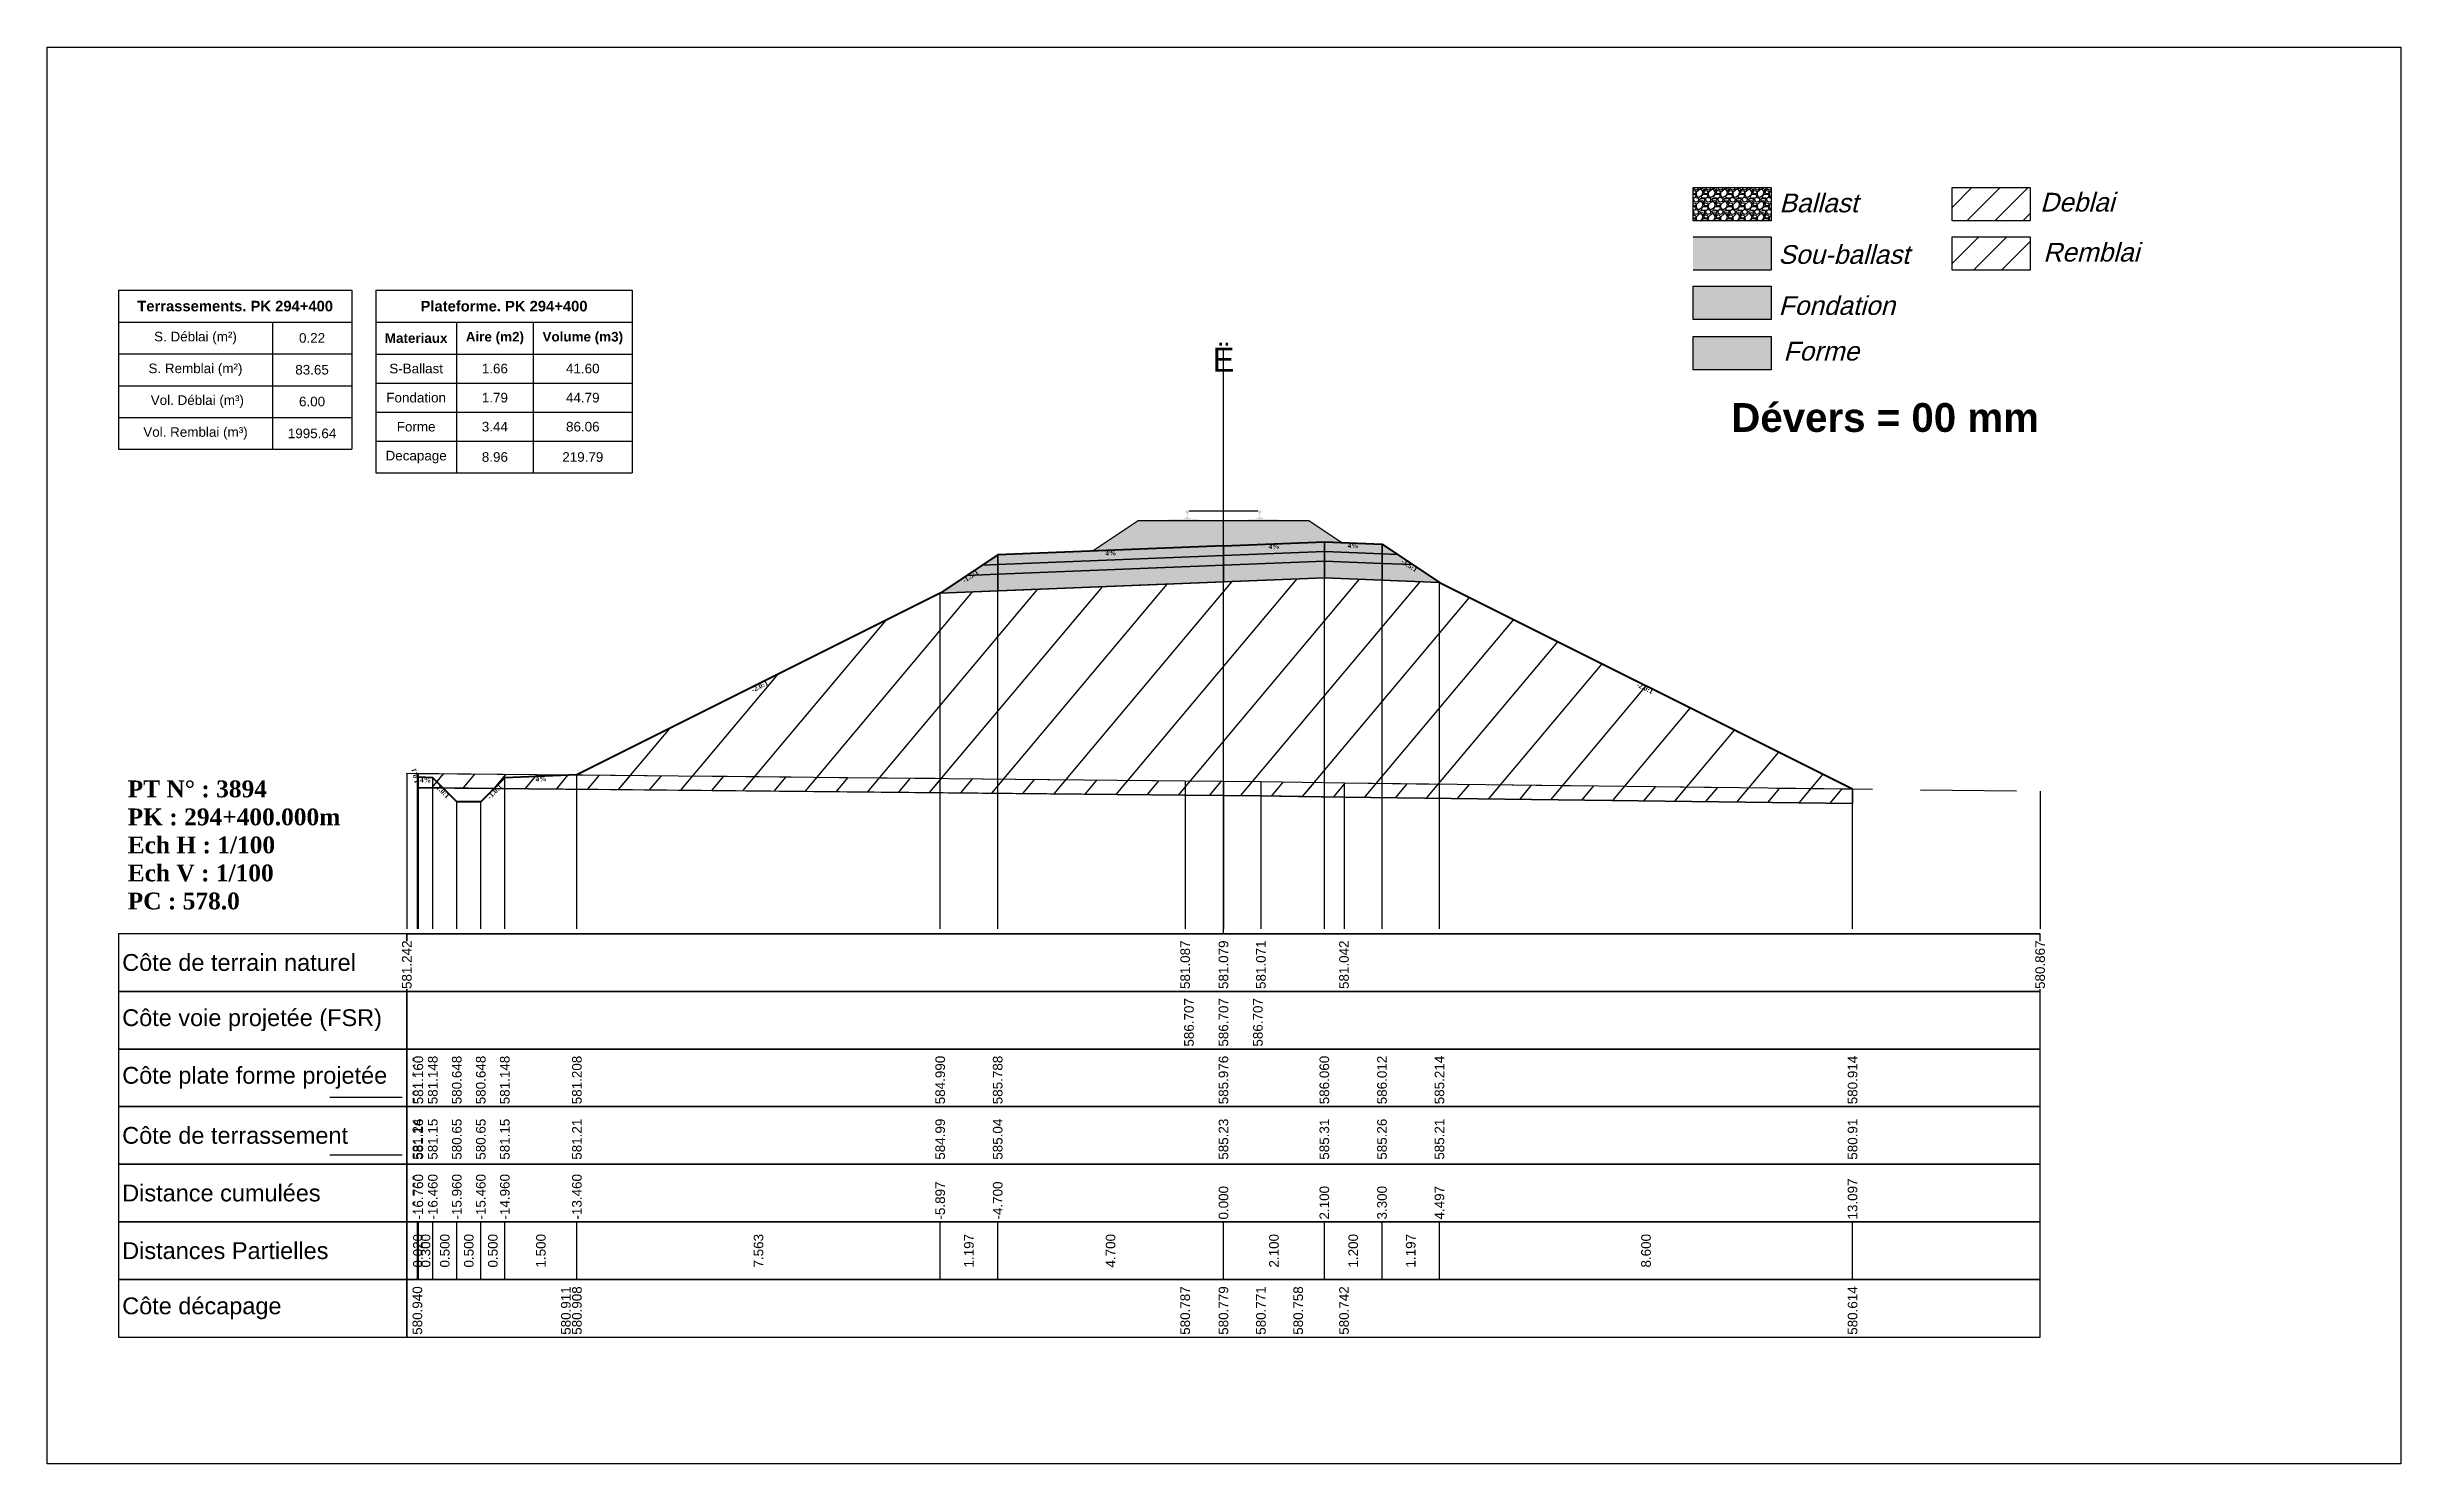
# Model space of a CAD drawing. Header units: millimetres. Extents: x 2762 to 3076, y 916 to 3305.
# Drawn here: x 2797.56 to 2846.56, y 2289.65 to 2319.15 of the extents above; entities that cross this region are included whole.
import ezdxf

# ---------------------------------------------------------------- set-up
doc = ezdxf.new("R2010")
doc.units = ezdxf.units.MM
doc.header["$LTSCALE"] = 2
doc.linetypes.add('CACHE', pattern=[9.525, 6.35, -3.175])
doc.linetypes.add('DASHED', pattern=[0.75, 0.5, -0.25])
for name, color, linetype in [('C-ANNO-TABL', 1, 'Continuous'), ('C-ANNO-TABL-TEXT', 150, 'Continuous'), ('C-ANNO-TABL-TITL', 150, 'Continuous'), ('C-ANNO-TABL-TTBL', 5, 'Continuous'), ('C-ROAD-CORR', 5, 'Continuous'), ('C-ROAD-SCTN', 7, 'Continuous')]:
    doc.layers.add(name, color=color, linetype=linetype)
doc.styles.add('ARIAL', font='arial.ttf')
doc.styles.add('C3D_Etiquette', font='romans.shx')
doc.styles.add('C3D_Profil_Travers', font='romans.shx')
doc.styles.get("Standard").update_dxf_attribs({"font": 'arial.ttf'})

msp = doc.modelspace()

# ---------------------------------------------------------------- texts
at = {"color": 7, "linetype": 'Continuous', "lineweight": -3}
for s, insert, char_height, attachment_point, style in [('{\\fWingdings|b0|i0|c2|p0;Ë}', (2822.055, 2312.384), 0.5, 8, 'C3D_Profil_Travers'), ('{\\fTimes New Roman|b1|i0|c0|p18;PT N° : 3894\\PPK : 294+400.000m\\PEch H : 1/100\\PEch V : 1/100\\PPC : 578.0}', (2799.243, 2301.184), 0.35, 7, 'C3D_Profil_Travers'), ('{\\fArial|b0|i0|c0|p34;Côte de terrain naturel}', (2799.129, 2300.084), 0.35, 4, 'C3D_Etiquette'), ('{\\fArial|b0|i0|c0|p34;Côte plate forme projetée}', (2799.129, 2297.684), 0.35, 4, 'C3D_Etiquette'), ('{\\fArial|b0|i0|c0|p34;Côte de terrassement}', (2799.129, 2296.484), 0.35, 4, 'C3D_Etiquette'), ('{\\fArial|b0|i0|c0|p34;Distance cumulées}', (2799.129, 2295.284), 0.35, 4, 'C3D_Etiquette'), ('{\\fArial|b0|i0|c0|p34;Distances Partielles}', (2799.129, 2294.084), 0.35, 4, 'C3D_Etiquette'), ('{\\fArial|b0|i0|c0|p34;Côte décapage}', (2799.129, 2292.884), 0.35, 4, 'C3D_Etiquette')]:
    msp.add_mtext(s, dxfattribs=dict(at, insert=insert, char_height=char_height, attachment_point=attachment_point, style=style))
at = {"insert": (2832.624, 2311.733), "char_height": 0.6, "attachment_point": 1}
msp.add_mtext_dynamic_manual_height_columns('{\\fArial|b1|i0|c0|p34;Dévers = 00 mm}', width=8.82587, gutter_width=1.25, heights=[0], dxfattribs=at)
at = {"color": 7, "linetype": 'Continuous', "lineweight": -3, "char_height": 0.1, "style": 'C3D_Etiquette'}
for s, insert, width, attachment_point, rotation in [('{\\fTimes New Roman|b1|i0|c0|p18;4%}', (2819.705, 2308.662), 0.42071, 2, 2.2906), ('{\\fTimes New Roman|b1|i0|c0|p18;4%}', (2823.105, 2308.798), 0.37094, 2, 2.2906), ('{\\fTimes New Roman|b1|i0|c0|p18;4%}', (2824.754, 2308.816), 0.42071, 2, 357.7094), ('{\\fTimes New Roman|b1|i0|c0|p18;-1.5:1}', (2825.951, 2308.393), 0.34598, 2, 326.3099), ('{\\fTimes New Roman|b1|i0|c0|p18;-1.5:1}', (2816.758, 2308.169), 0.34598, 2, 33.6901), ('{\\fTimes New Roman|b1|i0|c0|p18;-2.0:1}', (2812.378, 2305.879), 0.34598, 2, 26.5651), ('{\\fTimes New Roman|b1|i0|c0|p18;-2.0:1}', (2830.85, 2305.844), 0.34598, 2, 333.4349), ('{\\fTimes New Roman|b1|i0|c0|p18;1.0:1}', (2805.281, 2303.983), 0.29446, 8, 104.0362), ('{\\fTimes New Roman|b1|i0|c0|p18;4%}', (2805.445, 2303.934), 0.37094, 2, 357.7094), ('{\\fTimes New Roman|b1|i0|c0|p18;1.0:1}', (2805.842, 2303.679), 0.29001, 2, 315), ('{\\fTimes New Roman|b1|i0|c0|p18;-1.0:1}', (2806.848, 2303.679), 0.34598, 2, 45), ('{\\fTimes New Roman|b1|i0|c0|p18;4%}', (2807.845, 2303.958), 0.42071, 2, 2.2906)]:
    msp.add_mtext(s, dxfattribs=dict(at, insert=insert, width=width, attachment_point=attachment_point, rotation=rotation))
at = {"color": 7, "linetype": 'Continuous', "lineweight": -3, "insert": (2799.129, 2298.884), "char_height": 0.35, "attachment_point": 4}
msp.add_mtext('{\\fArial|b0|i0|c0|p34;Côte voie projetée (FSR)}', dxfattribs=at)
at = {"color": 7, "linetype": 'Continuous', "lineweight": -3, "char_height": 0.2, "rotation": 90, "style": 'C3D_Profil_Travers'}
for s, insert, attachment_point in [('{\\fArial|b0|i0|c0|p34;581.24}', (2805.275, 2295.979), 4), ('{\\fArial|b0|i0|c0|p34;581.16}', (2805.295, 2295.979), 4), ('{\\fArial|b0|i0|c0|p34;581.15}', (2805.595, 2295.979), 4), ('{\\fArial|b0|i0|c0|p34;580.65}', (2806.095, 2295.979), 4), ('{\\fArial|b0|i0|c0|p34;580.65}', (2806.595, 2295.979), 4), ('{\\fArial|b0|i0|c0|p34;581.15}', (2807.095, 2295.979), 4), ('{\\fArial|b0|i0|c0|p34;581.21}', (2808.595, 2295.979), 4), ('{\\fArial|b0|i0|c0|p34;584.99}', (2816.158, 2295.979), 4), ('{\\fArial|b0|i0|c0|p34;585.04}', (2817.355, 2295.979), 4), ('{\\fArial|b0|i0|c0|p34;585.23}', (2822.055, 2295.979), 4), ('{\\fArial|b0|i0|c0|p34;585.31}', (2824.155, 2295.979), 4), ('{\\fArial|b0|i0|c0|p34;585.26}', (2825.355, 2295.979), 4), ('{\\fArial|b0|i0|c0|p34;585.21}', (2826.551, 2295.979), 4), ('{\\fArial|b0|i0|c0|p34;580.91}', (2835.151, 2295.979), 4), ('{\\fArial|b0|i0|c0|p34;0.020}', (2805.285, 2294.084), 5), ('{\\fArial|b0|i0|c0|p34;0.300}', (2805.445, 2294.084), 5), ('{\\fArial|b0|i0|c0|p34;0.500}', (2805.845, 2294.084), 5), ('{\\fArial|b0|i0|c0|p34;0.500}', (2806.345, 2294.084), 5), ('{\\fArial|b0|i0|c0|p34;0.500}', (2806.845, 2294.084), 5), ('{\\fArial|b0|i0|c0|p34;1.500}', (2807.845, 2294.084), 5), ('{\\fArial|b0|i0|c0|p34;7.563}', (2812.376, 2294.084), 5), ('{\\fArial|b0|i0|c0|p34;1.197}', (2816.756, 2294.084), 5), ('{\\fArial|b0|i0|c0|p34;4.700}', (2819.705, 2294.084), 5), ('{\\fArial|b0|i0|c0|p34;2.100}', (2823.105, 2294.084), 5), ('{\\fArial|b0|i0|c0|p34;1.200}', (2824.755, 2294.084), 5), ('{\\fArial|b0|i0|c0|p34;1.197}', (2825.953, 2294.084), 5), ('{\\fArial|b0|i0|c0|p34;8.600}', (2830.851, 2294.084), 5)]:
    msp.add_mtext(s, dxfattribs=dict(at, insert=insert, attachment_point=attachment_point))
at = {"layer": 'C-ANNO-TABL-TEXT', "color": 7, "style": 'ARIAL', "oblique": 15}
for s, p in [('Ballast', (2833.624, 2315.705)), ('Deblai', (2839.054, 2315.721)), ('Sou-ballast', (2833.604, 2314.632)), ('Remblai', (2839.118, 2314.679)), ('Fondation', (2833.609, 2313.569)), ('Forme', (2833.709, 2312.619))]:
    msp.add_text(s, height=0.39, dxfattribs=at).set_placement(p)
at = {"layer": 'C-ANNO-TABL-TEXT', "color": 7, "linetype": 'Continuous', "lineweight": -3, "char_height": 0.2, "attachment_point": 5, "style": 'ARIAL'}
for s, insert in [('{\\fArial|b0|i0|c0|p34;\\C7;0.22}', (2803.081, 2313.088)), ('{\\fArial|b0|i0|c0|p34;\\C7;83.65}', (2803.081, 2312.426)), ('{\\fArial|b0|i0|c0|p34;\\C7;S-Ballast}', (2805.248, 2312.451)), ('{\\fArial|b0|i0|c0|p34;\\C7;1.66}', (2806.887, 2312.451)), ('{\\C18;\\c0;41.60}', (2808.717, 2312.451)), ('{\\fArial|b0|i0|c0|p34;\\C7;6.00}', (2803.081, 2311.764)), ('{\\fArial|b0|i0|c0|p34;\\C7;Fondation}', (2805.248, 2311.845)), ('{\\fArial|b0|i0|c0|p34;\\C7;1.79}', (2806.887, 2311.845)), ('{\\C18;\\c0;44.79}', (2808.717, 2311.845)), ('{\\fArial|b0|i0|c0|p34;\\C7;Forme}', (2805.248, 2311.241)), ('{\\fArial|b0|i0|c0|p34;\\C7;3.44}', (2806.887, 2311.241)), ('{\\C18;\\c0;86.06}', (2808.717, 2311.241)), ('{\\fArial|b0|i0|c0|p34;\\C7;1995.64}', (2803.081, 2311.101)), ('{\\fArial|b0|i0|c0|p34;\\C7;Decapage}', (2805.248, 2310.609)), ('{\\fArial|b0|i0|c0|p34;\\C7;8.96}', (2806.887, 2310.609)), ('{\\C18;\\c0;219.79}', (2808.717, 2310.609))]:
    msp.add_mtext(s, dxfattribs=dict(at, insert=insert))
at = {"layer": 'C-ANNO-TABL-TITL', "color": 7, "linetype": 'Continuous', "lineweight": -3, "attachment_point": 5, "style": 'ARIAL'}
for s, insert, char_height in [('{\\fArial|b1|i0|c0|p34;\\C7;Terrassements. PK 294+400}', (2801.48, 2313.751), 0.22), ('{\\fArial|b1|i0|c0|p34;\\C18;\\c0;Plateforme. PK 294+400}', (2807.077, 2313.75), 0.22), ('{\\fArial|b0|i0|c0|p34;\\C7;S. Déblai (m²) }', (2800.654, 2313.088), 0.2), ('{\\fArial|b1|i0|c0|p34;\\C7;Materiaux   }', (2805.248, 2313.085), 0.2), ('{\\fArial|b1|i0|c0|p34;\\C7;Aire (m2)}', (2806.887, 2313.085), 0.2), ('{\\fArial|b1|i0|c0|p34;\\C7;Volume (m3)}', (2808.717, 2313.085), 0.2), ('{\\fArial|b0|i0|c0|p34;\\C7;S. Remblai (m²) }', (2800.654, 2312.426), 0.2), ('{\\fArial|b0|i0|c0|p34;\\C7; Vol. Déblai (m³) }', (2800.654, 2311.764), 0.2), ('{\\fArial|b0|i0|c0|p34;\\C7;Vol. Remblai (m³)}', (2800.654, 2311.101), 0.2)]:
    msp.add_mtext(s, dxfattribs=dict(at, insert=insert, char_height=char_height))

# ---------------------------------------------------------------- hatches: boundary and pattern name
h = msp.add_hatch(color=11)
h.dxf.hatch_style = 1
h.paths.add_polyline_path([(2833.456, 2315.191), (2831.83, 2315.191), (2831.83, 2314.499), (2833.456, 2314.499)])
h = msp.add_hatch(color=30)
h.dxf.hatch_style = 1
h.paths.add_polyline_path([(2833.456, 2314.164), (2831.83, 2314.164), (2831.83, 2313.472), (2833.456, 2313.472)])
h = msp.add_hatch(color=83)
h.dxf.hatch_style = 1
h.paths.add_polyline_path([(2833.456, 2313.118), (2831.83, 2313.118), (2831.83, 2312.426), (2833.456, 2312.426)])
at = {"linetype": 'Continuous', "lineweight": -3}
msp.add_hatch(color=254, dxfattribs=at).paths.add_polyline_path([(2820.837, 2309.107), (2820.837, 2309.292), (2820.952, 2309.313), (2821.3, 2309.313), (2821.3, 2309.319), (2821.226, 2309.319), (2821.226, 2309.328), (2821.227, 2309.329), (2821.229, 2309.33), (2821.23, 2309.331), (2821.25, 2309.332), (2821.253, 2309.333), (2821.256, 2309.334), (2821.284, 2309.344), (2821.287, 2309.346), (2821.288, 2309.347), (2821.289, 2309.348), (2821.29, 2309.353), (2821.291, 2309.36), (2821.292, 2309.369), (2821.293, 2309.379), (2821.293, 2309.403), (2821.292, 2309.419), (2821.292, 2309.425), (2821.291, 2309.431), (2821.29, 2309.436), (2821.29, 2309.437), (2821.289, 2309.441), (2821.288, 2309.443), (2821.287, 2309.444), (2821.286, 2309.445), (2821.285, 2309.446), (2821.269, 2309.452), (2821.267, 2309.453), (2821.266, 2309.454), (2821.265, 2309.456), (2821.265, 2309.458), (2821.265, 2309.476), (2821.266, 2309.481), (2821.267, 2309.483), (2821.269, 2309.485), (2821.271, 2309.487), (2821.274, 2309.488), (2821.275, 2309.489), (2821.279, 2309.489), (2821.283, 2309.49), (2821.286, 2309.49), (2821.29, 2309.49), (2821.295, 2309.491), (2821.298, 2309.491), (2821.301, 2309.491), (2821.305, 2309.491), (2821.308, 2309.491), (2821.312, 2309.49), (2821.317, 2309.49), (2821.32, 2309.49), (2821.324, 2309.489), (2821.328, 2309.489), (2821.329, 2309.488), (2821.331, 2309.487), (2821.334, 2309.485), (2821.336, 2309.483), (2821.337, 2309.481), (2821.337, 2309.476), (2821.337, 2309.458), (2821.337, 2309.456), (2821.337, 2309.454), (2821.336, 2309.453), (2821.334, 2309.452), (2821.318, 2309.446), (2821.317, 2309.445), (2821.315, 2309.444), (2821.314, 2309.443), (2821.314, 2309.441), (2821.313, 2309.437), (2821.312, 2309.436), (2821.312, 2309.431), (2821.311, 2309.425), (2821.31, 2309.419), (2821.31, 2309.403), (2821.31, 2309.379), (2821.311, 2309.369), (2821.312, 2309.36), (2821.313, 2309.353), (2821.314, 2309.348), (2821.315, 2309.347), (2821.316, 2309.346), (2821.318, 2309.344), (2821.347, 2309.334), (2821.35, 2309.333), (2821.353, 2309.332), (2821.373, 2309.331), (2821.374, 2309.33), (2821.375, 2309.329), (2821.376, 2309.328), (2821.376, 2309.319), (2821.302, 2309.319), (2821.302, 2309.313), (2821.506, 2309.313), (2821.638, 2309.282), (2822.472, 2309.282), (2822.603, 2309.313), (2822.807, 2309.313), (2822.807, 2309.319), (2822.733, 2309.319), (2822.733, 2309.328), (2822.734, 2309.329), (2822.736, 2309.33), (2822.737, 2309.331), (2822.757, 2309.332), (2822.76, 2309.333), (2822.763, 2309.334), (2822.791, 2309.344), (2822.794, 2309.346), (2822.795, 2309.347), (2822.796, 2309.348), (2822.797, 2309.353), (2822.798, 2309.36), (2822.799, 2309.369), (2822.8, 2309.379), (2822.8, 2309.403), (2822.799, 2309.419), (2822.799, 2309.425), (2822.798, 2309.431), (2822.797, 2309.436), (2822.797, 2309.437), (2822.796, 2309.441), (2822.795, 2309.443), (2822.794, 2309.444), (2822.793, 2309.445), (2822.792, 2309.446), (2822.776, 2309.452), (2822.774, 2309.453), (2822.773, 2309.454), (2822.772, 2309.456), (2822.772, 2309.458), (2822.772, 2309.476), (2822.773, 2309.481), (2822.774, 2309.483), (2822.776, 2309.485), (2822.778, 2309.487), (2822.781, 2309.488), (2822.782, 2309.489), (2822.786, 2309.489), (2822.79, 2309.49), (2822.793, 2309.49), (2822.797, 2309.49), (2822.802, 2309.491), (2822.805, 2309.491), (2822.808, 2309.491), (2822.812, 2309.491), (2822.815, 2309.491), (2822.819, 2309.49), (2822.824, 2309.49), (2822.827, 2309.49), (2822.831, 2309.489), (2822.835, 2309.489), (2822.836, 2309.488), (2822.838, 2309.487), (2822.841, 2309.485), (2822.843, 2309.483), (2822.844, 2309.481), (2822.844, 2309.476), (2822.844, 2309.458), (2822.844, 2309.456), (2822.844, 2309.454), (2822.843, 2309.453), (2822.841, 2309.452), (2822.825, 2309.446), (2822.824, 2309.445), (2822.822, 2309.444), (2822.821, 2309.443), (2822.821, 2309.441), (2822.82, 2309.437), (2822.819, 2309.436), (2822.819, 2309.431), (2822.818, 2309.425), (2822.817, 2309.419), (2822.817, 2309.403), (2822.817, 2309.379), (2822.818, 2309.369), (2822.819, 2309.36), (2822.82, 2309.353), (2822.821, 2309.348), (2822.822, 2309.347), (2822.823, 2309.346), (2822.825, 2309.344), (2822.854, 2309.334), (2822.857, 2309.333), (2822.86, 2309.332), (2822.88, 2309.331), (2822.881, 2309.33), (2822.882, 2309.329), (2822.883, 2309.328), (2822.883, 2309.319), (2822.809, 2309.319), (2822.809, 2309.313), (2823.157, 2309.313), (2823.272, 2309.292), (2823.272, 2309.107)])
h = msp.add_hatch(dxfattribs=at)
h.set_pattern_fill('GRAVEL', color=252, scale=0.009, style=0)
h.set_pattern_definition([(228.0128, (2819.486781, 2308.878967), (-1.8288, -2.0574), [0.030755, -3.0447435]), (184.96974, (2819.466207, 2308.856107), (2.743199999, 0.228600013), [0.0527764, -5.2248644]), (132.51045, (2819.413629, 2308.851535), (2.286, -2.5146), [0.0372133, -3.684125]), (267.2737, (2819.324475, 2308.794385), (0.2286, 4.572), [0.0480604, -4.7579794]), (292.83365, (2819.322189, 2308.746379), (-1.143, 2.7432), [0.047127, -4.6655827]), (357.2737, (2819.340477, 2308.702945), (-4.572, 0.2286), [0.0480604, -4.7579794]), (37.69424, (2819.388483, 2308.700659), (-2.9718, -2.286), [0.0635574, -6.2921804]), (72.25533, (2819.438775, 2308.739521), (1.6002, 5.0292), [0.0600048, -5.940473]), (121.42957, (2819.457063, 2308.796671), (-1.8288, 2.9718), [0.048223, -4.774099]), (175.23636, (2819.431917, 2308.837819), (2.5146, -0.2286), [0.055054, -2.697654]), (222.39744, (2819.377053, 2308.842391), (-2.7432, -2.5146), [0.071197, -7.0485095]), (138.81407, (2819.55079, 2308.792099), (-1.6002, 1.3716), [0.0243004, -2.405751]), (171.46923, (2819.532501, 2308.808101), (2.9718, -0.4572), [0.0462314, -4.5769175]), (225, (2819.48678, 2308.81496), (-3e-17, -0.2286), [0.032329, -0.29096]), (203.1986, (2819.47078, 2308.84239), (1.143, 0.4572), [0.01741, -1.723556]), (291.8014, (2819.454777, 2308.835533), (-0.2286, 0.6858), [0.024621, -1.206428]), (30.9638, (2819.46392, 2308.812673), (0.6858, 0.4572), [0.039989, -1.292967]), (161.565, (2819.49821, 2308.83325), (0.4572, -0.2286), [0.028916, -0.693981]), (16.38954, (2819.322189, 2308.835533), (2.286, 0.6858), [0.040508, -4.0102944]), (70.34618, (2819.361051, 2308.846963), (-0.9144, -2.5146), [0.033984, -3.3643994]), (293.1986, (2819.49821, 2308.878967), (-0.4572, 1.143), [0.034819, -1.7061465]), (343.61046, (2819.511927, 2308.846963), (-2.286, 0.6858), [0.040508, -4.0102944]), (339.44395, (2819.32219, 2308.6938), (-1.143, 0.4572), [0.039063, -1.914096]), (294.77514, (2819.358765, 2308.680085), (-1.143, 2.5146), [0.0327305, -3.2403234]), (66.8014, (2819.500497, 2308.650367), (0.4572, 1.143), [0.034819, -1.7061465]), (17.35402, (2819.514213, 2308.682371), (-2.9718, -0.9144), [0.0383204, -3.793714]), (69.44395, (2819.388483, 2308.650367), (-0.4572, -1.143), [0.0195316, -1.933628]), (101.3099, (2819.48678, 2308.650367), (-0.2286, 0.9144), [0.011656, -1.1539795]), (165.9638, (2819.484495, 2308.661797), (0.6858, -0.2286), [0.047127, -0.895415]), (186.009, (2819.438775, 2308.673227), (2.286, 0.2286), [0.043674, -4.323723]), (303.69, (2819.46392, 2308.7921), (-0.2286, 0.4572), [0.032969, -0.79126]), (353.15723, (2819.482209, 2308.764667), (3.8862, -0.4572), [0.05756, -5.698441]), (60.9454, (2819.53936, 2308.757809), (-0.9144, -1.6002), [0.023536, -2.330045]), (90, (2819.5508, 2308.77838), (-0.2286, 0.2286), [0.013716, -0.214884]), (120.25644, (2819.434203, 2308.680085), (0.9144, -1.6002), [0.031758, -3.1440547]), (48.0128, (2819.418201, 2308.707517), (1.8288, 2.0574), [0.06151, -3.0139886]), (0, (2819.45935, 2308.75324), (0.2286, 0.2286), [0.059436, -0.169164]), (325.30485, (2819.518785, 2308.753237), (2.286, -1.6002), [0.036145, -3.5783385]), (254.0546, (2819.548503, 2308.732663), (-0.2286, -0.9144), [0.033285, -1.6309485]), (207.64598, (2819.539359, 2308.700659), (-4.3434, -2.286), [0.054193, -5.365122]), (175.42608, (2819.491353, 2308.675513), (-2.9718, 0.2286), [0.0573327, -5.675926])])
h.paths.add_polyline_path([(2819.322, 2308.65), (2820.28, 2309.289), (2823.83, 2309.289), (2824.519, 2308.829), (2824.155, 2308.844)])
h = msp.add_hatch(color=83, dxfattribs=at)
h.paths.add_polyline_path([(2825.355, 2308.046), (2825.355, 2308.396), (2825.993, 2308.37), (2826.551, 2307.998)])
h.paths.add_polyline_path([(2824.155, 2308.094), (2824.155, 2308.444), (2825.355, 2308.396), (2825.355, 2308.046)])
h.paths.add_polyline_path([(2822.055, 2308.01), (2822.055, 2308.36), (2824.155, 2308.444), (2824.155, 2308.094)])
h.paths.add_polyline_path([(2817.355, 2307.822), (2817.355, 2308.172), (2822.055, 2308.36), (2822.055, 2308.01)])
h.paths.add_polyline_path([(2816.158, 2307.774), (2816.716, 2308.146), (2817.355, 2308.172), (2817.355, 2307.822)])
h = msp.add_hatch(color=30, dxfattribs=at)
h.paths.add_polyline_path([(2825.355, 2308.396), (2825.355, 2308.596), (2825.674, 2308.583), (2825.993, 2308.37)])
h.paths.add_polyline_path([(2824.155, 2308.444), (2824.155, 2308.644), (2825.355, 2308.596), (2825.355, 2308.396)])
h.paths.add_polyline_path([(2822.055, 2308.36), (2822.055, 2308.56), (2824.155, 2308.644), (2824.155, 2308.444)])
h.paths.add_polyline_path([(2817.355, 2308.172), (2817.355, 2308.372), (2822.055, 2308.56), (2822.055, 2308.36)])
h.paths.add_polyline_path([(2816.716, 2308.146), (2817.035, 2308.359), (2817.355, 2308.372), (2817.355, 2308.172)])
h = msp.add_hatch(color=11, dxfattribs=at)
h.paths.add_polyline_path([(2825.355, 2308.596), (2825.355, 2308.796), (2825.674, 2308.583)])
h.paths.add_polyline_path([(2824.155, 2308.644), (2824.155, 2308.844), (2825.355, 2308.796), (2825.355, 2308.596)])
h.paths.add_polyline_path([(2822.055, 2308.56), (2822.055, 2308.76), (2824.155, 2308.844), (2824.155, 2308.644)])
h.paths.add_polyline_path([(2817.355, 2308.372), (2817.355, 2308.572), (2822.055, 2308.76), (2822.055, 2308.56)])
h.paths.add_polyline_path([(2817.035, 2308.359), (2817.355, 2308.572), (2817.355, 2308.372)])
h = msp.add_hatch(dxfattribs=at)
h.set_pattern_fill('_U', color=3, angle=50, style=0, pattern_type=0)
h.set_pattern_definition([(50, (2806.8713, 2303.7088), (-0.766044, 0.642788), [])])
h.paths.add_polyline_path([(2806.871, 2303.709), (2807.095, 2303.932), (2808.595, 2303.992), (2816.158, 2307.774), (2824.155, 2308.094), (2826.551, 2307.998), (2835.151, 2303.698), (2835.151, 2303.398), (2824.564, 2303.526), (2822.835, 2303.554), (2821.258, 2303.571)])
h.paths.add_polyline_path([(2805.275, 2303.724), (2805.275, 2304.024), (2805.295, 2303.944), (2805.595, 2303.932), (2805.808, 2303.719)])
h = msp.add_hatch(dxfattribs=at)
h.set_pattern_fill('_U', color=150, scale=0.5, angle=50, style=0, pattern_type=0)
h.set_pattern_definition([(50, (2806.87126, 2303.7088), (-0.383022, 0.321394), [])])
h.paths.add_polyline_path([(2806.871, 2303.709), (2807.095, 2303.932), (2808.595, 2303.992), (2821.258, 2303.871), (2822.835, 2303.854), (2824.564, 2303.826), (2835.151, 2303.698), (2835.151, 2303.398), (2824.564, 2303.526), (2822.835, 2303.554), (2821.258, 2303.571)])
h.paths.add_polyline_path([(2805.275, 2304.024), (2808.595, 2303.992), (2807.095, 2303.932), (2806.871, 2303.709), (2805.808, 2303.719), (2805.595, 2303.932), (2805.295, 2303.944)])
h.paths.add_polyline_path([(2805.275, 2303.724), (2805.275, 2304.024), (2805.295, 2303.944), (2805.595, 2303.932), (2805.808, 2303.719)])

# ---------------------------------------------------------------- linework, layer by layer
for p, q in [((2831.83, 2316.219), (2833.456, 2316.219)), ((2831.83, 2316.219), (2833.456, 2316.219)), ((2831.83, 2315.527), (2831.83, 2316.219)), ((2833.456, 2316.219), (2833.456, 2315.527)), ((2833.456, 2316.219), (2833.456, 2315.527)), ((2837.223, 2316.219), (2838.849, 2316.219)), ((2837.223, 2315.527), (2837.223, 2316.219)), ((2838.849, 2316.219), (2838.849, 2315.527)), ((2833.456, 2315.527), (2831.83, 2315.527)), ((2833.456, 2315.527), (2831.83, 2315.527)), ((2838.849, 2315.527), (2837.223, 2315.527)), ((2831.83, 2315.191), (2833.456, 2315.191)), ((2833.456, 2315.191), (2833.456, 2314.499)), ((2837.223, 2315.191), (2838.849, 2315.191)), ((2837.223, 2314.499), (2837.223, 2315.191)), ((2838.849, 2315.191), (2838.849, 2314.499)), ((2833.456, 2314.499), (2831.83, 2314.499)), ((2838.849, 2314.499), (2837.223, 2314.499)), ((2831.83, 2314.164), (2833.456, 2314.164)), ((2831.83, 2313.472), (2831.83, 2314.164)), ((2833.456, 2314.164), (2833.456, 2313.472)), ((2833.456, 2313.472), (2831.83, 2313.472)), ((2831.83, 2313.118), (2833.456, 2313.118)), ((2831.83, 2312.426), (2831.83, 2313.118)), ((2833.456, 2313.118), (2833.456, 2312.426)), ((2833.456, 2312.426), (2831.83, 2312.426))]:
    msp.add_line(p, q)
at = {"linetype": 'Continuous'}
for p, q in [((2831.833, 2316.172), (2831.83, 2316.173)), ((2831.83, 2316.17), (2831.833, 2316.172)), ((2831.87, 2316.144), (2831.83, 2316.15)), ((2831.83, 2316.104), (2831.88, 2316.098)), ((2831.83, 2316.083), (2831.856, 2316.083)), ((2831.882, 2316.019), (2831.83, 2315.992)), ((2831.833, 2315.918), (2831.83, 2315.919)), ((2831.83, 2315.916), (2831.833, 2315.918)), ((2831.87, 2315.89), (2831.83, 2315.896)), ((2831.83, 2315.85), (2831.88, 2315.844)), ((2831.83, 2315.829), (2831.856, 2315.829)), ((2831.882, 2315.765), (2831.83, 2315.738)), ((2831.834, 2315.969), (2831.849, 2315.934)), ((2831.835, 2315.969), (2831.851, 2316.005)), ((2831.835, 2315.715), (2831.851, 2315.751)), ((2831.836, 2316.219), (2831.849, 2316.188)), ((2831.848, 2316.188), (2831.891, 2316.175)), ((2831.848, 2315.934), (2831.891, 2315.921)), ((2831.851, 2316.005), (2831.892, 2316.018)), ((2831.851, 2315.751), (2831.892, 2315.764)), ((2831.855, 2316.086), (2831.889, 2316.063)), ((2831.855, 2315.832), (2831.889, 2315.809)), ((2831.893, 2316.128), (2831.872, 2316.145)), ((2831.893, 2315.874), (2831.872, 2315.891)), ((2831.879, 2316.088), (2831.892, 2316.111)), ((2831.889, 2316.061), (2831.879, 2316.025)), ((2831.879, 2315.834), (2831.892, 2315.857)), ((2831.889, 2315.807), (2831.879, 2315.771)), ((2831.891, 2316.175), (2831.935, 2316.188)), ((2831.891, 2316.016), (2831.932, 2316.001)), ((2831.891, 2315.921), (2831.935, 2315.934)), ((2831.891, 2315.762), (2831.932, 2315.747)), ((2831.894, 2316.129), (2831.892, 2316.076)), ((2831.892, 2316.111), (2831.892, 2316.127)), ((2831.892, 2316.076), (2831.912, 2316.028)), ((2831.894, 2315.875), (2831.892, 2315.822)), ((2831.892, 2315.857), (2831.892, 2315.873)), ((2831.892, 2315.822), (2831.912, 2315.774)), ((2831.959, 2316.175), (2831.9, 2316.122)), ((2831.959, 2315.921), (2831.9, 2315.868)), ((2831.912, 2316.025), (2831.965, 2316.022)), ((2831.912, 2315.771), (2831.965, 2315.768)), ((2831.931, 2316.003), (2831.946, 2315.97)), ((2831.931, 2315.749), (2831.946, 2315.716)), ((2831.935, 2316.187), (2831.946, 2316.219)), ((2831.935, 2315.933), (2831.948, 2315.969)), ((2832.012, 2316.175), (2831.951, 2316.18)), ((2832.012, 2315.921), (2831.951, 2315.926)), ((2831.992, 2315.939), (2831.964, 2315.969)), ((2831.965, 2316.025), (2832.021, 2316.068)), ((2831.965, 2315.969), (2831.973, 2315.989)), ((2831.965, 2315.771), (2832.021, 2315.814)), ((2831.992, 2316.193), (2831.968, 2316.219)), ((2832.021, 2315.989), (2831.973, 2315.984)), ((2832.035, 2316.199), (2831.977, 2316.194)), ((2832.035, 2315.945), (2831.977, 2315.94)), ((2831.999, 2316.033), (2832.044, 2316.083)), ((2831.999, 2315.779), (2832.044, 2315.829)), ((2832.018, 2316.003), (2832, 2316.034)), ((2832.018, 2315.749), (2832, 2315.78)), ((2832.039, 2316.131), (2832.011, 2316.176)), ((2832.039, 2315.877), (2832.011, 2315.922)), ((2832.08, 2315.999), (2832.016, 2316.004)), ((2832.08, 2315.745), (2832.016, 2315.75)), ((2832.021, 2316.068), (2832.041, 2316.132)), ((2832.072, 2315.982), (2832.021, 2315.994)), ((2832.021, 2315.814), (2832.041, 2315.878)), ((2832.072, 2315.728), (2832.021, 2315.74)), ((2832.038, 2316.175), (2832.048, 2316.15)), ((2832.038, 2315.921), (2832.048, 2315.896)), ((2832.057, 2316.183), (2832.039, 2316.176)), ((2832.057, 2315.929), (2832.039, 2315.922)), ((2832.044, 2316.083), (2832.11, 2316.083)), ((2832.044, 2315.829), (2832.11, 2315.829)), ((2832.049, 2316.149), (2832.087, 2316.172)), ((2832.074, 2316.152), (2832.049, 2316.127)), ((2832.049, 2316.127), (2832.069, 2316.096)), ((2832.049, 2315.895), (2832.087, 2315.918)), ((2832.074, 2315.898), (2832.049, 2315.873)), ((2832.049, 2315.873), (2832.069, 2315.842)), ((2832.069, 2316.219), (2832.051, 2316.198)), ((2832.069, 2316.219), (2832.051, 2316.198)), ((2832.074, 2315.97), (2832.051, 2315.944)), ((2832.087, 2316.172), (2832.056, 2316.182)), ((2832.087, 2315.918), (2832.056, 2315.928)), ((2832.07, 2316.106), (2832.134, 2316.098)), ((2832.07, 2315.852), (2832.134, 2315.844)), ((2832.074, 2315.969), (2832.072, 2315.982)), ((2832.124, 2316.144), (2832.074, 2316.151)), ((2832.124, 2316.144), (2832.074, 2316.151)), ((2832.124, 2315.89), (2832.074, 2315.897)), ((2832.136, 2316.019), (2832.083, 2315.991)), ((2832.136, 2315.765), (2832.083, 2315.737)), ((2832.088, 2315.969), (2832.103, 2315.934)), ((2832.089, 2315.969), (2832.105, 2316.005)), ((2832.089, 2315.715), (2832.105, 2315.751)), ((2832.09, 2316.219), (2832.103, 2316.188)), ((2832.09, 2316.219), (2832.103, 2316.188)), ((2832.102, 2316.188), (2832.145, 2316.175)), ((2832.102, 2316.188), (2832.145, 2316.175)), ((2832.102, 2315.934), (2832.145, 2315.921)), ((2832.105, 2316.005), (2832.146, 2316.018)), ((2832.105, 2315.751), (2832.146, 2315.764)), ((2832.109, 2316.086), (2832.143, 2316.063)), ((2832.109, 2315.832), (2832.143, 2315.809)), ((2832.147, 2316.128), (2832.126, 2316.145)), ((2832.147, 2316.128), (2832.126, 2316.145)), ((2832.147, 2315.874), (2832.126, 2315.891)), ((2832.133, 2316.088), (2832.146, 2316.111)), ((2832.143, 2316.061), (2832.133, 2316.025)), ((2832.133, 2315.834), (2832.146, 2315.857)), ((2832.143, 2315.807), (2832.133, 2315.771)), ((2832.145, 2316.175), (2832.189, 2316.188)), ((2832.145, 2316.175), (2832.189, 2316.188)), ((2832.145, 2316.016), (2832.186, 2316.001)), ((2832.145, 2315.921), (2832.189, 2315.934)), ((2832.145, 2315.762), (2832.186, 2315.747)), ((2832.148, 2316.129), (2832.146, 2316.076)), ((2832.148, 2316.129), (2832.146, 2316.076)), ((2832.146, 2316.111), (2832.146, 2316.127)), ((2832.146, 2316.111), (2832.146, 2316.127)), ((2832.146, 2316.076), (2832.166, 2316.028)), ((2832.148, 2315.875), (2832.146, 2315.822)), ((2832.146, 2315.857), (2832.146, 2315.873)), ((2832.146, 2315.822), (2832.166, 2315.774)), ((2832.213, 2316.175), (2832.154, 2316.122)), ((2832.213, 2316.175), (2832.154, 2316.122)), ((2832.213, 2315.921), (2832.154, 2315.868)), ((2832.166, 2316.025), (2832.219, 2316.022)), ((2832.166, 2315.771), (2832.219, 2315.768)), ((2832.185, 2316.003), (2832.2, 2315.97)), ((2832.185, 2315.749), (2832.2, 2315.716)), ((2832.189, 2316.187), (2832.2, 2316.219)), ((2832.189, 2316.187), (2832.2, 2316.219)), ((2832.189, 2315.933), (2832.202, 2315.969)), ((2832.266, 2316.175), (2832.205, 2316.18)), ((2832.266, 2316.175), (2832.205, 2316.18)), ((2832.266, 2315.921), (2832.205, 2315.926)), ((2832.246, 2315.939), (2832.218, 2315.969)), ((2832.219, 2316.025), (2832.275, 2316.068)), ((2832.219, 2316.025), (2832.275, 2316.068)), ((2832.219, 2315.969), (2832.227, 2315.989)), ((2832.219, 2315.771), (2832.275, 2315.814)), ((2832.246, 2316.193), (2832.222, 2316.219)), ((2832.246, 2316.193), (2832.222, 2316.219)), ((2832.275, 2315.989), (2832.227, 2315.984)), ((2832.289, 2316.199), (2832.231, 2316.194)), ((2832.289, 2316.199), (2832.231, 2316.194)), ((2832.289, 2315.945), (2832.231, 2315.94)), ((2832.253, 2316.033), (2832.298, 2316.083)), ((2832.253, 2316.033), (2832.298, 2316.083)), ((2832.253, 2315.779), (2832.298, 2315.829)), ((2832.272, 2316.003), (2832.254, 2316.034)), ((2832.272, 2316.003), (2832.254, 2316.034)), ((2832.272, 2315.749), (2832.254, 2315.78)), ((2832.293, 2316.131), (2832.265, 2316.176)), ((2832.293, 2316.131), (2832.265, 2316.176)), ((2832.293, 2315.877), (2832.265, 2315.922)), ((2832.334, 2315.999), (2832.27, 2316.004)), ((2832.334, 2315.999), (2832.27, 2316.004)), ((2832.334, 2315.745), (2832.27, 2315.75)), ((2832.275, 2316.068), (2832.295, 2316.132)), ((2832.275, 2316.068), (2832.295, 2316.132)), ((2832.326, 2315.982), (2832.275, 2315.994)), ((2832.326, 2315.982), (2832.275, 2315.994)), ((2832.275, 2315.814), (2832.295, 2315.878)), ((2832.326, 2315.728), (2832.275, 2315.74)), ((2832.292, 2316.175), (2832.302, 2316.15)), ((2832.292, 2316.175), (2832.302, 2316.15)), ((2832.292, 2315.921), (2832.302, 2315.896)), ((2832.311, 2316.183), (2832.293, 2316.176)), ((2832.311, 2316.183), (2832.293, 2316.176)), ((2832.311, 2315.929), (2832.293, 2315.922)), ((2832.298, 2316.083), (2832.364, 2316.083)), ((2832.298, 2316.083), (2832.364, 2316.083)), ((2832.298, 2315.829), (2832.364, 2315.829)), ((2832.303, 2316.149), (2832.341, 2316.172)), ((2832.303, 2316.149), (2832.341, 2316.172)), ((2832.328, 2316.152), (2832.303, 2316.127)), ((2832.328, 2316.152), (2832.303, 2316.127)), ((2832.303, 2316.127), (2832.323, 2316.096)), ((2832.303, 2316.127), (2832.323, 2316.096)), ((2832.303, 2315.895), (2832.341, 2315.918)), ((2832.328, 2315.898), (2832.303, 2315.873)), ((2832.303, 2315.873), (2832.323, 2315.842)), ((2832.323, 2316.219), (2832.305, 2316.198)), ((2832.323, 2316.219), (2832.305, 2316.198)), ((2832.328, 2315.97), (2832.305, 2315.944)), ((2832.328, 2315.97), (2832.305, 2315.944)), ((2832.341, 2316.172), (2832.31, 2316.182)), ((2832.341, 2316.172), (2832.31, 2316.182)), ((2832.341, 2315.918), (2832.31, 2315.928)), ((2832.324, 2316.106), (2832.388, 2316.098)), ((2832.324, 2316.106), (2832.388, 2316.098)), ((2832.324, 2315.852), (2832.388, 2315.844)), ((2832.328, 2315.969), (2832.326, 2315.982)), ((2832.328, 2315.969), (2832.326, 2315.982)), ((2832.378, 2316.144), (2832.328, 2316.151)), ((2832.378, 2316.144), (2832.328, 2316.151)), ((2832.378, 2315.89), (2832.328, 2315.897)), ((2832.39, 2316.019), (2832.337, 2315.991)), ((2832.39, 2316.019), (2832.337, 2315.991)), ((2832.39, 2315.765), (2832.337, 2315.737)), ((2832.342, 2315.969), (2832.357, 2315.934)), ((2832.342, 2315.969), (2832.357, 2315.934)), ((2832.343, 2315.969), (2832.359, 2316.005)), ((2832.343, 2315.969), (2832.359, 2316.005)), ((2832.343, 2315.715), (2832.359, 2315.751)), ((2832.344, 2316.219), (2832.357, 2316.188)), ((2832.344, 2316.219), (2832.357, 2316.188)), ((2832.356, 2316.188), (2832.399, 2316.175)), ((2832.356, 2316.188), (2832.399, 2316.175)), ((2832.356, 2315.934), (2832.399, 2315.921)), ((2832.356, 2315.934), (2832.399, 2315.921)), ((2832.359, 2316.005), (2832.4, 2316.018)), ((2832.359, 2316.005), (2832.4, 2316.018)), ((2832.359, 2315.751), (2832.4, 2315.764)), ((2832.363, 2316.086), (2832.397, 2316.063)), ((2832.363, 2316.086), (2832.397, 2316.063)), ((2832.363, 2315.832), (2832.397, 2315.809)), ((2832.401, 2316.128), (2832.38, 2316.145)), ((2832.401, 2316.128), (2832.38, 2316.145)), ((2832.401, 2315.874), (2832.38, 2315.891)), ((2832.387, 2316.088), (2832.4, 2316.111)), ((2832.387, 2316.088), (2832.4, 2316.111)), ((2832.397, 2316.061), (2832.387, 2316.025)), ((2832.397, 2316.061), (2832.387, 2316.025)), ((2832.387, 2315.834), (2832.4, 2315.857)), ((2832.397, 2315.807), (2832.387, 2315.771)), ((2832.399, 2316.175), (2832.443, 2316.188)), ((2832.399, 2316.175), (2832.443, 2316.188)), ((2832.399, 2316.016), (2832.44, 2316.001)), ((2832.399, 2316.016), (2832.44, 2316.001)), ((2832.399, 2315.921), (2832.443, 2315.934)), ((2832.399, 2315.921), (2832.443, 2315.934)), ((2832.399, 2315.762), (2832.44, 2315.747)), ((2832.402, 2316.129), (2832.4, 2316.076)), ((2832.402, 2316.129), (2832.4, 2316.076)), ((2832.4, 2316.111), (2832.4, 2316.127)), ((2832.4, 2316.111), (2832.4, 2316.127)), ((2832.4, 2316.076), (2832.42, 2316.028)), ((2832.4, 2316.076), (2832.42, 2316.028)), ((2832.402, 2315.875), (2832.4, 2315.822)), ((2832.4, 2315.857), (2832.4, 2315.873)), ((2832.4, 2315.822), (2832.42, 2315.774)), ((2832.467, 2316.175), (2832.408, 2316.122)), ((2832.467, 2316.175), (2832.408, 2316.122)), ((2832.467, 2315.921), (2832.408, 2315.868)), ((2832.467, 2315.921), (2832.408, 2315.868)), ((2832.42, 2316.025), (2832.473, 2316.022)), ((2832.42, 2316.025), (2832.473, 2316.022)), ((2832.42, 2315.771), (2832.473, 2315.768)), ((2832.439, 2316.003), (2832.454, 2315.97)), ((2832.439, 2316.003), (2832.454, 2315.97)), ((2832.439, 2315.749), (2832.454, 2315.716)), ((2832.443, 2316.187), (2832.454, 2316.219)), ((2832.443, 2316.187), (2832.454, 2316.219)), ((2832.443, 2315.933), (2832.456, 2315.969)), ((2832.443, 2315.933), (2832.456, 2315.969)), ((2832.52, 2316.175), (2832.459, 2316.18)), ((2832.52, 2316.175), (2832.459, 2316.18)), ((2832.52, 2315.921), (2832.459, 2315.926)), ((2832.52, 2315.921), (2832.459, 2315.926)), ((2832.5, 2315.939), (2832.472, 2315.969)), ((2832.5, 2315.939), (2832.472, 2315.969)), ((2832.473, 2316.025), (2832.529, 2316.068)), ((2832.473, 2316.025), (2832.529, 2316.068)), ((2832.473, 2315.969), (2832.481, 2315.989)), ((2832.473, 2315.969), (2832.481, 2315.989)), ((2832.473, 2315.771), (2832.529, 2315.814)), ((2832.473, 2315.771), (2832.529, 2315.814)), ((2832.5, 2316.193), (2832.476, 2316.219)), ((2832.5, 2316.193), (2832.476, 2316.219)), ((2832.529, 2315.989), (2832.481, 2315.984)), ((2832.529, 2315.989), (2832.481, 2315.984)), ((2832.543, 2316.199), (2832.485, 2316.194)), ((2832.543, 2316.199), (2832.485, 2316.194)), ((2832.543, 2315.945), (2832.485, 2315.94)), ((2832.543, 2315.945), (2832.485, 2315.94)), ((2832.507, 2316.033), (2832.552, 2316.083)), ((2832.507, 2316.033), (2832.552, 2316.083)), ((2832.507, 2315.779), (2832.552, 2315.829)), ((2832.507, 2315.779), (2832.552, 2315.829)), ((2832.526, 2316.003), (2832.508, 2316.034)), ((2832.526, 2316.003), (2832.508, 2316.034)), ((2832.526, 2315.749), (2832.508, 2315.78)), ((2832.547, 2316.131), (2832.519, 2316.176)), ((2832.547, 2316.131), (2832.519, 2316.176)), ((2832.547, 2315.877), (2832.519, 2315.922)), ((2832.547, 2315.877), (2832.519, 2315.922)), ((2832.588, 2315.999), (2832.524, 2316.004)), ((2832.588, 2315.999), (2832.524, 2316.004)), ((2832.588, 2315.745), (2832.524, 2315.75)), ((2832.588, 2315.745), (2832.524, 2315.75)), ((2832.529, 2316.068), (2832.549, 2316.132)), ((2832.529, 2316.068), (2832.549, 2316.132)), ((2832.58, 2315.982), (2832.529, 2315.994)), ((2832.58, 2315.982), (2832.529, 2315.994)), ((2832.529, 2315.814), (2832.549, 2315.878)), ((2832.529, 2315.814), (2832.549, 2315.878)), ((2832.58, 2315.728), (2832.529, 2315.74)), ((2832.58, 2315.728), (2832.529, 2315.74)), ((2832.546, 2316.175), (2832.556, 2316.15)), ((2832.546, 2316.175), (2832.556, 2316.15)), ((2832.546, 2315.921), (2832.556, 2315.896)), ((2832.546, 2315.921), (2832.556, 2315.896)), ((2832.565, 2316.183), (2832.547, 2316.176)), ((2832.565, 2316.183), (2832.547, 2316.176)), ((2832.565, 2315.929), (2832.547, 2315.922)), ((2832.565, 2315.929), (2832.547, 2315.922)), ((2832.552, 2316.083), (2832.618, 2316.083)), ((2832.552, 2316.083), (2832.618, 2316.083)), ((2832.552, 2315.829), (2832.618, 2315.829)), ((2832.552, 2315.829), (2832.618, 2315.829)), ((2832.557, 2316.149), (2832.595, 2316.172)), ((2832.557, 2316.149), (2832.595, 2316.172)), ((2832.582, 2316.152), (2832.557, 2316.127)), ((2832.582, 2316.152), (2832.557, 2316.127)), ((2832.557, 2316.127), (2832.577, 2316.096)), ((2832.557, 2316.127), (2832.577, 2316.096)), ((2832.557, 2315.895), (2832.595, 2315.918)), ((2832.557, 2315.895), (2832.595, 2315.918)), ((2832.582, 2315.898), (2832.557, 2315.873)), ((2832.582, 2315.898), (2832.557, 2315.873)), ((2832.557, 2315.873), (2832.577, 2315.842)), ((2832.557, 2315.873), (2832.577, 2315.842)), ((2832.577, 2316.219), (2832.559, 2316.198)), ((2832.577, 2316.219), (2832.559, 2316.198)), ((2832.582, 2315.97), (2832.559, 2315.944)), ((2832.582, 2315.97), (2832.559, 2315.944)), ((2832.595, 2316.172), (2832.564, 2316.182)), ((2832.595, 2316.172), (2832.564, 2316.182)), ((2832.595, 2315.918), (2832.564, 2315.928)), ((2832.595, 2315.918), (2832.564, 2315.928)), ((2832.578, 2316.106), (2832.642, 2316.098)), ((2832.578, 2316.106), (2832.642, 2316.098)), ((2832.578, 2315.852), (2832.642, 2315.844)), ((2832.578, 2315.852), (2832.642, 2315.844)), ((2832.582, 2315.969), (2832.58, 2315.982)), ((2832.582, 2315.969), (2832.58, 2315.982)), ((2832.632, 2316.144), (2832.582, 2316.151)), ((2832.632, 2316.144), (2832.582, 2316.151)), ((2832.632, 2315.89), (2832.582, 2315.897)), ((2832.632, 2315.89), (2832.582, 2315.897)), ((2832.644, 2316.019), (2832.591, 2315.991)), ((2832.644, 2316.019), (2832.591, 2315.991)), ((2832.644, 2315.765), (2832.591, 2315.737)), ((2832.644, 2315.765), (2832.591, 2315.737)), ((2832.596, 2315.969), (2832.611, 2315.934)), ((2832.596, 2315.969), (2832.611, 2315.934)), ((2832.597, 2315.969), (2832.613, 2316.005)), ((2832.597, 2315.969), (2832.613, 2316.005)), ((2832.597, 2315.715), (2832.613, 2315.751)), ((2832.597, 2315.715), (2832.613, 2315.751)), ((2832.598, 2316.219), (2832.611, 2316.188)), ((2832.598, 2316.219), (2832.611, 2316.188)), ((2832.61, 2316.188), (2832.653, 2316.175)), ((2832.61, 2316.188), (2832.653, 2316.175)), ((2832.61, 2315.934), (2832.653, 2315.921)), ((2832.61, 2315.934), (2832.653, 2315.921)), ((2832.613, 2316.005), (2832.654, 2316.018)), ((2832.613, 2316.005), (2832.654, 2316.018)), ((2832.613, 2315.751), (2832.654, 2315.764)), ((2832.613, 2315.751), (2832.654, 2315.764)), ((2832.617, 2316.086), (2832.651, 2316.063)), ((2832.617, 2316.086), (2832.651, 2316.063)), ((2832.617, 2315.832), (2832.651, 2315.809)), ((2832.617, 2315.832), (2832.651, 2315.809)), ((2832.655, 2316.128), (2832.634, 2316.145)), ((2832.655, 2316.128), (2832.634, 2316.145)), ((2832.655, 2315.874), (2832.634, 2315.891)), ((2832.655, 2315.874), (2832.634, 2315.891)), ((2832.641, 2316.088), (2832.654, 2316.111)), ((2832.641, 2316.088), (2832.654, 2316.111)), ((2832.651, 2316.061), (2832.641, 2316.025)), ((2832.651, 2316.061), (2832.641, 2316.025)), ((2832.641, 2315.834), (2832.654, 2315.857)), ((2832.641, 2315.834), (2832.654, 2315.857)), ((2832.651, 2315.807), (2832.641, 2315.771)), ((2832.651, 2315.807), (2832.641, 2315.771)), ((2832.653, 2316.175), (2832.697, 2316.188)), ((2832.653, 2316.175), (2832.697, 2316.188)), ((2832.653, 2316.016), (2832.694, 2316.001)), ((2832.653, 2316.016), (2832.694, 2316.001)), ((2832.653, 2315.921), (2832.697, 2315.934)), ((2832.653, 2315.921), (2832.697, 2315.934)), ((2832.653, 2315.762), (2832.694, 2315.747)), ((2832.653, 2315.762), (2832.694, 2315.747)), ((2832.656, 2316.129), (2832.654, 2316.076)), ((2832.656, 2316.129), (2832.654, 2316.076)), ((2832.654, 2316.111), (2832.654, 2316.127)), ((2832.654, 2316.111), (2832.654, 2316.127)), ((2832.654, 2316.076), (2832.674, 2316.028)), ((2832.654, 2316.076), (2832.674, 2316.028)), ((2832.656, 2315.875), (2832.654, 2315.822)), ((2832.656, 2315.875), (2832.654, 2315.822)), ((2832.654, 2315.857), (2832.654, 2315.873)), ((2832.654, 2315.857), (2832.654, 2315.873)), ((2832.654, 2315.822), (2832.674, 2315.774)), ((2832.654, 2315.822), (2832.674, 2315.774)), ((2832.721, 2316.175), (2832.662, 2316.122)), ((2832.721, 2316.175), (2832.662, 2316.122)), ((2832.721, 2315.921), (2832.662, 2315.868)), ((2832.721, 2315.921), (2832.662, 2315.868)), ((2832.674, 2316.025), (2832.727, 2316.022)), ((2832.674, 2316.025), (2832.727, 2316.022)), ((2832.674, 2315.771), (2832.727, 2315.768)), ((2832.674, 2315.771), (2832.727, 2315.768)), ((2832.693, 2316.003), (2832.708, 2315.97)), ((2832.693, 2316.003), (2832.708, 2315.97)), ((2832.693, 2315.749), (2832.708, 2315.716)), ((2832.693, 2315.749), (2832.708, 2315.716)), ((2832.697, 2316.187), (2832.708, 2316.219)), ((2832.697, 2316.187), (2832.708, 2316.219)), ((2832.697, 2315.933), (2832.71, 2315.969)), ((2832.697, 2315.933), (2832.71, 2315.969)), ((2832.774, 2316.175), (2832.713, 2316.18)), ((2832.774, 2316.175), (2832.713, 2316.18)), ((2832.774, 2315.921), (2832.713, 2315.926)), ((2832.774, 2315.921), (2832.713, 2315.926)), ((2832.754, 2315.939), (2832.726, 2315.969)), ((2832.754, 2315.939), (2832.726, 2315.969)), ((2832.727, 2316.025), (2832.783, 2316.068)), ((2832.727, 2316.025), (2832.783, 2316.068)), ((2832.727, 2315.969), (2832.735, 2315.989)), ((2832.727, 2315.969), (2832.735, 2315.989)), ((2832.727, 2315.771), (2832.783, 2315.814)), ((2832.727, 2315.771), (2832.783, 2315.814)), ((2832.754, 2316.193), (2832.73, 2316.219)), ((2832.754, 2316.193), (2832.73, 2316.219)), ((2832.783, 2315.989), (2832.735, 2315.984)), ((2832.783, 2315.989), (2832.735, 2315.984)), ((2832.797, 2316.199), (2832.739, 2316.194)), ((2832.797, 2316.199), (2832.739, 2316.194)), ((2832.797, 2315.945), (2832.739, 2315.94)), ((2832.797, 2315.945), (2832.739, 2315.94)), ((2832.761, 2316.033), (2832.806, 2316.083)), ((2832.761, 2316.033), (2832.806, 2316.083)), ((2832.761, 2315.779), (2832.806, 2315.829)), ((2832.761, 2315.779), (2832.806, 2315.829)), ((2832.78, 2316.003), (2832.762, 2316.034)), ((2832.78, 2316.003), (2832.762, 2316.034)), ((2832.78, 2315.749), (2832.762, 2315.78)), ((2832.78, 2315.749), (2832.762, 2315.78)), ((2832.801, 2316.131), (2832.773, 2316.176)), ((2832.801, 2316.131), (2832.773, 2316.176)), ((2832.801, 2315.877), (2832.773, 2315.922)), ((2832.801, 2315.877), (2832.773, 2315.922)), ((2832.842, 2315.999), (2832.778, 2316.004)), ((2832.842, 2315.999), (2832.778, 2316.004)), ((2832.842, 2315.745), (2832.778, 2315.75)), ((2832.842, 2315.745), (2832.778, 2315.75)), ((2832.783, 2316.068), (2832.803, 2316.132)), ((2832.783, 2316.068), (2832.803, 2316.132)), ((2832.834, 2315.982), (2832.783, 2315.994)), ((2832.834, 2315.982), (2832.783, 2315.994)), ((2832.783, 2315.814), (2832.803, 2315.878)), ((2832.783, 2315.814), (2832.803, 2315.878)), ((2832.834, 2315.728), (2832.783, 2315.74)), ((2832.834, 2315.728), (2832.783, 2315.74)), ((2832.8, 2316.175), (2832.81, 2316.15)), ((2832.8, 2316.175), (2832.81, 2316.15)), ((2832.8, 2315.921), (2832.81, 2315.896)), ((2832.8, 2315.921), (2832.81, 2315.896)), ((2832.819, 2316.183), (2832.801, 2316.176)), ((2832.819, 2316.183), (2832.801, 2316.176)), ((2832.819, 2315.929), (2832.801, 2315.922)), ((2832.819, 2315.929), (2832.801, 2315.922)), ((2832.806, 2316.083), (2832.872, 2316.083)), ((2832.806, 2316.083), (2832.872, 2316.083)), ((2832.806, 2315.829), (2832.872, 2315.829)), ((2832.806, 2315.829), (2832.872, 2315.829)), ((2832.811, 2316.149), (2832.849, 2316.172)), ((2832.811, 2316.149), (2832.849, 2316.172)), ((2832.836, 2316.152), (2832.811, 2316.127)), ((2832.836, 2316.152), (2832.811, 2316.127)), ((2832.811, 2316.127), (2832.831, 2316.096)), ((2832.811, 2316.127), (2832.831, 2316.096)), ((2832.811, 2315.895), (2832.849, 2315.918)), ((2832.811, 2315.895), (2832.849, 2315.918)), ((2832.836, 2315.898), (2832.811, 2315.873)), ((2832.836, 2315.898), (2832.811, 2315.873)), ((2832.811, 2315.873), (2832.831, 2315.842)), ((2832.811, 2315.873), (2832.831, 2315.842)), ((2832.831, 2316.219), (2832.813, 2316.198)), ((2832.831, 2316.219), (2832.813, 2316.198)), ((2832.836, 2315.97), (2832.813, 2315.944)), ((2832.836, 2315.97), (2832.813, 2315.944)), ((2832.849, 2316.172), (2832.818, 2316.182)), ((2832.849, 2316.172), (2832.818, 2316.182)), ((2832.849, 2315.918), (2832.818, 2315.928)), ((2832.849, 2315.918), (2832.818, 2315.928)), ((2832.832, 2316.106), (2832.896, 2316.098)), ((2832.832, 2316.106), (2832.896, 2316.098)), ((2832.832, 2315.852), (2832.896, 2315.844)), ((2832.832, 2315.852), (2832.896, 2315.844)), ((2832.836, 2315.969), (2832.834, 2315.982)), ((2832.836, 2315.969), (2832.834, 2315.982)), ((2832.886, 2316.144), (2832.836, 2316.151)), ((2832.886, 2316.144), (2832.836, 2316.151)), ((2832.886, 2315.89), (2832.836, 2315.897)), ((2832.886, 2315.89), (2832.836, 2315.897)), ((2832.898, 2316.019), (2832.845, 2315.991)), ((2832.898, 2316.019), (2832.845, 2315.991)), ((2832.898, 2315.765), (2832.845, 2315.737)), ((2832.898, 2315.765), (2832.845, 2315.737)), ((2832.85, 2315.969), (2832.865, 2315.934)), ((2832.85, 2315.969), (2832.865, 2315.934)), ((2832.851, 2315.969), (2832.867, 2316.005)), ((2832.851, 2315.969), (2832.867, 2316.005)), ((2832.851, 2315.715), (2832.867, 2315.751)), ((2832.851, 2315.715), (2832.867, 2315.751)), ((2832.852, 2316.219), (2832.865, 2316.188)), ((2832.852, 2316.219), (2832.865, 2316.188)), ((2832.864, 2316.188), (2832.907, 2316.175)), ((2832.864, 2316.188), (2832.907, 2316.175)), ((2832.864, 2315.934), (2832.907, 2315.921)), ((2832.864, 2315.934), (2832.907, 2315.921)), ((2832.867, 2316.005), (2832.908, 2316.018)), ((2832.867, 2316.005), (2832.908, 2316.018)), ((2832.867, 2315.751), (2832.908, 2315.764)), ((2832.867, 2315.751), (2832.908, 2315.764)), ((2832.871, 2316.086), (2832.905, 2316.063)), ((2832.871, 2316.086), (2832.905, 2316.063)), ((2832.871, 2315.832), (2832.905, 2315.809)), ((2832.871, 2315.832), (2832.905, 2315.809)), ((2832.909, 2316.128), (2832.888, 2316.145)), ((2832.909, 2316.128), (2832.888, 2316.145)), ((2832.909, 2315.874), (2832.888, 2315.891)), ((2832.909, 2315.874), (2832.888, 2315.891)), ((2832.895, 2316.088), (2832.908, 2316.111)), ((2832.895, 2316.088), (2832.908, 2316.111)), ((2832.905, 2316.061), (2832.895, 2316.025)), ((2832.905, 2316.061), (2832.895, 2316.025)), ((2832.895, 2315.834), (2832.908, 2315.857)), ((2832.895, 2315.834), (2832.908, 2315.857)), ((2832.905, 2315.807), (2832.895, 2315.771)), ((2832.905, 2315.807), (2832.895, 2315.771)), ((2832.907, 2316.175), (2832.951, 2316.188)), ((2832.907, 2316.175), (2832.951, 2316.188)), ((2832.907, 2316.016), (2832.948, 2316.001)), ((2832.907, 2316.016), (2832.948, 2316.001)), ((2832.907, 2315.921), (2832.951, 2315.934)), ((2832.907, 2315.921), (2832.951, 2315.934)), ((2832.907, 2315.762), (2832.948, 2315.747)), ((2832.907, 2315.762), (2832.948, 2315.747)), ((2832.91, 2316.129), (2832.908, 2316.076)), ((2832.91, 2316.129), (2832.908, 2316.076)), ((2832.908, 2316.111), (2832.908, 2316.127)), ((2832.908, 2316.111), (2832.908, 2316.127)), ((2832.908, 2316.076), (2832.928, 2316.028)), ((2832.908, 2316.076), (2832.928, 2316.028)), ((2832.91, 2315.875), (2832.908, 2315.822)), ((2832.91, 2315.875), (2832.908, 2315.822)), ((2832.908, 2315.857), (2832.908, 2315.873)), ((2832.908, 2315.857), (2832.908, 2315.873)), ((2832.908, 2315.822), (2832.928, 2315.774)), ((2832.908, 2315.822), (2832.928, 2315.774)), ((2832.975, 2316.175), (2832.916, 2316.122)), ((2832.975, 2316.175), (2832.916, 2316.122)), ((2832.975, 2315.921), (2832.916, 2315.868)), ((2832.975, 2315.921), (2832.916, 2315.868)), ((2832.928, 2316.025), (2832.981, 2316.022)), ((2832.928, 2316.025), (2832.981, 2316.022)), ((2832.928, 2315.771), (2832.981, 2315.768)), ((2832.928, 2315.771), (2832.981, 2315.768)), ((2832.947, 2316.003), (2832.962, 2315.97)), ((2832.947, 2316.003), (2832.962, 2315.97)), ((2832.947, 2315.749), (2832.962, 2315.716)), ((2832.947, 2315.749), (2832.962, 2315.716)), ((2832.951, 2316.187), (2832.962, 2316.219)), ((2832.951, 2316.187), (2832.962, 2316.219)), ((2832.951, 2315.933), (2832.964, 2315.969)), ((2832.951, 2315.933), (2832.964, 2315.969)), ((2833.028, 2316.175), (2832.967, 2316.18)), ((2833.028, 2316.175), (2832.967, 2316.18)), ((2833.028, 2315.921), (2832.967, 2315.926)), ((2833.028, 2315.921), (2832.967, 2315.926)), ((2833.008, 2315.939), (2832.98, 2315.969)), ((2833.008, 2315.939), (2832.98, 2315.969)), ((2832.981, 2316.025), (2833.037, 2316.068)), ((2832.981, 2316.025), (2833.037, 2316.068)), ((2832.981, 2315.969), (2832.989, 2315.989)), ((2832.981, 2315.969), (2832.989, 2315.989)), ((2832.981, 2315.771), (2833.037, 2315.814)), ((2832.981, 2315.771), (2833.037, 2315.814)), ((2833.008, 2316.193), (2832.984, 2316.219)), ((2833.008, 2316.193), (2832.984, 2316.219)), ((2833.037, 2315.989), (2832.989, 2315.984)), ((2833.037, 2315.989), (2832.989, 2315.984)), ((2833.051, 2316.199), (2832.993, 2316.194)), ((2833.051, 2316.199), (2832.993, 2316.194)), ((2833.051, 2315.945), (2832.993, 2315.94)), ((2833.051, 2315.945), (2832.993, 2315.94)), ((2833.015, 2316.033), (2833.06, 2316.083)), ((2833.015, 2316.033), (2833.06, 2316.083)), ((2833.015, 2315.779), (2833.06, 2315.829)), ((2833.015, 2315.779), (2833.06, 2315.829)), ((2833.034, 2316.003), (2833.016, 2316.034)), ((2833.034, 2316.003), (2833.016, 2316.034)), ((2833.034, 2315.749), (2833.016, 2315.78)), ((2833.034, 2315.749), (2833.016, 2315.78)), ((2833.055, 2316.131), (2833.027, 2316.176)), ((2833.055, 2316.131), (2833.027, 2316.176)), ((2833.055, 2315.877), (2833.027, 2315.922)), ((2833.055, 2315.877), (2833.027, 2315.922)), ((2833.096, 2315.999), (2833.032, 2316.004)), ((2833.096, 2315.999), (2833.032, 2316.004)), ((2833.096, 2315.745), (2833.032, 2315.75)), ((2833.096, 2315.745), (2833.032, 2315.75)), ((2833.037, 2316.068), (2833.057, 2316.132)), ((2833.037, 2316.068), (2833.057, 2316.132)), ((2833.088, 2315.982), (2833.037, 2315.994)), ((2833.088, 2315.982), (2833.037, 2315.994)), ((2833.037, 2315.814), (2833.057, 2315.878)), ((2833.037, 2315.814), (2833.057, 2315.878)), ((2833.088, 2315.728), (2833.037, 2315.74)), ((2833.088, 2315.728), (2833.037, 2315.74)), ((2833.054, 2316.175), (2833.064, 2316.15)), ((2833.054, 2316.175), (2833.064, 2316.15)), ((2833.054, 2315.921), (2833.064, 2315.896)), ((2833.054, 2315.921), (2833.064, 2315.896)), ((2833.073, 2316.183), (2833.055, 2316.176)), ((2833.073, 2316.183), (2833.055, 2316.176)), ((2833.073, 2315.929), (2833.055, 2315.922)), ((2833.073, 2315.929), (2833.055, 2315.922)), ((2833.06, 2316.083), (2833.126, 2316.083)), ((2833.06, 2316.083), (2833.126, 2316.083)), ((2833.06, 2315.829), (2833.126, 2315.829)), ((2833.06, 2315.829), (2833.126, 2315.829)), ((2833.065, 2316.149), (2833.103, 2316.172)), ((2833.065, 2316.149), (2833.103, 2316.172)), ((2833.09, 2316.152), (2833.065, 2316.127)), ((2833.09, 2316.152), (2833.065, 2316.127)), ((2833.065, 2316.127), (2833.085, 2316.096)), ((2833.065, 2316.127), (2833.085, 2316.096)), ((2833.065, 2315.895), (2833.103, 2315.918)), ((2833.065, 2315.895), (2833.103, 2315.918)), ((2833.09, 2315.898), (2833.065, 2315.873)), ((2833.09, 2315.898), (2833.065, 2315.873)), ((2833.065, 2315.873), (2833.085, 2315.842)), ((2833.065, 2315.873), (2833.085, 2315.842)), ((2833.085, 2316.219), (2833.067, 2316.198)), ((2833.085, 2316.219), (2833.067, 2316.198)), ((2833.09, 2315.97), (2833.067, 2315.944)), ((2833.09, 2315.97), (2833.067, 2315.944)), ((2833.103, 2316.172), (2833.072, 2316.182)), ((2833.103, 2316.172), (2833.072, 2316.182)), ((2833.103, 2315.918), (2833.072, 2315.928)), ((2833.103, 2315.918), (2833.072, 2315.928)), ((2833.086, 2316.106), (2833.15, 2316.098)), ((2833.086, 2316.106), (2833.15, 2316.098)), ((2833.086, 2315.852), (2833.15, 2315.844)), ((2833.086, 2315.852), (2833.15, 2315.844)), ((2833.09, 2315.969), (2833.088, 2315.982)), ((2833.09, 2315.969), (2833.088, 2315.982)), ((2833.14, 2316.144), (2833.09, 2316.151)), ((2833.14, 2316.144), (2833.09, 2316.151)), ((2833.14, 2315.89), (2833.09, 2315.897)), ((2833.14, 2315.89), (2833.09, 2315.897)), ((2833.152, 2316.019), (2833.099, 2315.991)), ((2833.152, 2316.019), (2833.099, 2315.991)), ((2833.152, 2315.765), (2833.099, 2315.737)), ((2833.152, 2315.765), (2833.099, 2315.737)), ((2833.104, 2315.969), (2833.119, 2315.934)), ((2833.104, 2315.969), (2833.119, 2315.934)), ((2833.105, 2315.969), (2833.121, 2316.005)), ((2833.105, 2315.969), (2833.121, 2316.005)), ((2833.105, 2315.715), (2833.121, 2315.751)), ((2833.105, 2315.715), (2833.121, 2315.751)), ((2833.106, 2316.219), (2833.119, 2316.188)), ((2833.106, 2316.219), (2833.119, 2316.188)), ((2833.118, 2316.188), (2833.161, 2316.175)), ((2833.118, 2316.188), (2833.161, 2316.175)), ((2833.118, 2315.934), (2833.161, 2315.921)), ((2833.118, 2315.934), (2833.161, 2315.921)), ((2833.121, 2316.005), (2833.162, 2316.018)), ((2833.121, 2316.005), (2833.162, 2316.018)), ((2833.121, 2315.751), (2833.162, 2315.764)), ((2833.121, 2315.751), (2833.162, 2315.764)), ((2833.125, 2316.086), (2833.159, 2316.063)), ((2833.125, 2316.086), (2833.159, 2316.063)), ((2833.125, 2315.832), (2833.159, 2315.809)), ((2833.125, 2315.832), (2833.159, 2315.809)), ((2833.163, 2316.128), (2833.142, 2316.145)), ((2833.163, 2316.128), (2833.142, 2316.145)), ((2833.163, 2315.874), (2833.142, 2315.891)), ((2833.163, 2315.874), (2833.142, 2315.891)), ((2833.149, 2316.088), (2833.162, 2316.111)), ((2833.149, 2316.088), (2833.162, 2316.111)), ((2833.159, 2316.061), (2833.149, 2316.025)), ((2833.159, 2316.061), (2833.149, 2316.025)), ((2833.149, 2315.834), (2833.162, 2315.857)), ((2833.149, 2315.834), (2833.162, 2315.857)), ((2833.159, 2315.807), (2833.149, 2315.771)), ((2833.159, 2315.807), (2833.149, 2315.771)), ((2833.161, 2316.175), (2833.205, 2316.188)), ((2833.161, 2316.175), (2833.205, 2316.188)), ((2833.161, 2316.016), (2833.202, 2316.001)), ((2833.161, 2316.016), (2833.202, 2316.001)), ((2833.161, 2315.921), (2833.205, 2315.934)), ((2833.161, 2315.921), (2833.205, 2315.934)), ((2833.161, 2315.762), (2833.202, 2315.747)), ((2833.161, 2315.762), (2833.202, 2315.747)), ((2833.164, 2316.129), (2833.162, 2316.076)), ((2833.164, 2316.129), (2833.162, 2316.076)), ((2833.162, 2316.111), (2833.162, 2316.127)), ((2833.162, 2316.111), (2833.162, 2316.127)), ((2833.162, 2316.076), (2833.182, 2316.028)), ((2833.162, 2316.076), (2833.182, 2316.028)), ((2833.164, 2315.875), (2833.162, 2315.822)), ((2833.164, 2315.875), (2833.162, 2315.822)), ((2833.162, 2315.857), (2833.162, 2315.873)), ((2833.162, 2315.857), (2833.162, 2315.873)), ((2833.162, 2315.822), (2833.182, 2315.774)), ((2833.162, 2315.822), (2833.182, 2315.774)), ((2833.229, 2316.175), (2833.17, 2316.122)), ((2833.229, 2316.175), (2833.17, 2316.122)), ((2833.229, 2315.921), (2833.17, 2315.868)), ((2833.229, 2315.921), (2833.17, 2315.868)), ((2833.182, 2316.025), (2833.235, 2316.022)), ((2833.182, 2316.025), (2833.235, 2316.022)), ((2833.182, 2315.771), (2833.235, 2315.768)), ((2833.182, 2315.771), (2833.235, 2315.768)), ((2833.201, 2316.003), (2833.216, 2315.97)), ((2833.201, 2316.003), (2833.216, 2315.97)), ((2833.201, 2315.749), (2833.216, 2315.716)), ((2833.201, 2315.749), (2833.216, 2315.716)), ((2833.205, 2316.187), (2833.216, 2316.219)), ((2833.205, 2316.187), (2833.216, 2316.219)), ((2833.205, 2315.933), (2833.218, 2315.969)), ((2833.205, 2315.933), (2833.218, 2315.969)), ((2833.282, 2316.175), (2833.221, 2316.18)), ((2833.282, 2316.175), (2833.221, 2316.18)), ((2833.282, 2315.921), (2833.221, 2315.926)), ((2833.282, 2315.921), (2833.221, 2315.926)), ((2833.262, 2315.939), (2833.234, 2315.969)), ((2833.262, 2315.939), (2833.234, 2315.969)), ((2833.235, 2316.025), (2833.291, 2316.068)), ((2833.235, 2316.025), (2833.291, 2316.068)), ((2833.235, 2315.969), (2833.243, 2315.989)), ((2833.235, 2315.969), (2833.243, 2315.989)), ((2833.235, 2315.771), (2833.291, 2315.814)), ((2833.235, 2315.771), (2833.291, 2315.814)), ((2833.262, 2316.193), (2833.238, 2316.219)), ((2833.262, 2316.193), (2833.238, 2316.219)), ((2833.291, 2315.989), (2833.243, 2315.984)), ((2833.291, 2315.989), (2833.243, 2315.984)), ((2833.305, 2316.199), (2833.247, 2316.194)), ((2833.305, 2316.199), (2833.247, 2316.194)), ((2833.305, 2315.945), (2833.247, 2315.94)), ((2833.305, 2315.945), (2833.247, 2315.94)), ((2833.269, 2316.033), (2833.314, 2316.083)), ((2833.269, 2316.033), (2833.314, 2316.083)), ((2833.269, 2315.779), (2833.314, 2315.829)), ((2833.269, 2315.779), (2833.314, 2315.829)), ((2833.288, 2316.003), (2833.27, 2316.034)), ((2833.288, 2316.003), (2833.27, 2316.034)), ((2833.288, 2315.749), (2833.27, 2315.78)), ((2833.288, 2315.749), (2833.27, 2315.78)), ((2833.309, 2316.131), (2833.281, 2316.176)), ((2833.309, 2316.131), (2833.281, 2316.176)), ((2833.309, 2315.877), (2833.281, 2315.922)), ((2833.309, 2315.877), (2833.281, 2315.922)), ((2833.35, 2315.999), (2833.286, 2316.004)), ((2833.35, 2315.999), (2833.286, 2316.004)), ((2833.35, 2315.745), (2833.286, 2315.75)), ((2833.35, 2315.745), (2833.286, 2315.75)), ((2833.291, 2316.068), (2833.311, 2316.132)), ((2833.291, 2316.068), (2833.311, 2316.132)), ((2833.342, 2315.982), (2833.291, 2315.994)), ((2833.342, 2315.982), (2833.291, 2315.994)), ((2833.291, 2315.814), (2833.311, 2315.878)), ((2833.291, 2315.814), (2833.311, 2315.878)), ((2833.342, 2315.728), (2833.291, 2315.74)), ((2833.342, 2315.728), (2833.291, 2315.74)), ((2833.308, 2316.175), (2833.318, 2316.15)), ((2833.308, 2316.175), (2833.318, 2316.15)), ((2833.308, 2315.921), (2833.318, 2315.896)), ((2833.308, 2315.921), (2833.318, 2315.896)), ((2833.327, 2316.183), (2833.309, 2316.176)), ((2833.327, 2316.183), (2833.309, 2316.176)), ((2833.327, 2315.929), (2833.309, 2315.922)), ((2833.327, 2315.929), (2833.309, 2315.922)), ((2833.314, 2316.083), (2833.38, 2316.083)), ((2833.314, 2316.083), (2833.38, 2316.083)), ((2833.314, 2315.829), (2833.38, 2315.829)), ((2833.314, 2315.829), (2833.38, 2315.829)), ((2833.319, 2316.149), (2833.357, 2316.172)), ((2833.319, 2316.149), (2833.357, 2316.172)), ((2833.344, 2316.152), (2833.319, 2316.127)), ((2833.344, 2316.152), (2833.319, 2316.127)), ((2833.319, 2316.127), (2833.339, 2316.096)), ((2833.319, 2316.127), (2833.339, 2316.096)), ((2833.319, 2315.895), (2833.357, 2315.918)), ((2833.319, 2315.895), (2833.357, 2315.918)), ((2833.344, 2315.898), (2833.319, 2315.873)), ((2833.344, 2315.898), (2833.319, 2315.873)), ((2833.319, 2315.873), (2833.339, 2315.842)), ((2833.319, 2315.873), (2833.339, 2315.842)), ((2833.339, 2316.219), (2833.321, 2316.198)), ((2833.339, 2316.219), (2833.321, 2316.198)), ((2833.344, 2315.97), (2833.321, 2315.944)), ((2833.344, 2315.97), (2833.321, 2315.944)), ((2833.357, 2316.172), (2833.326, 2316.182)), ((2833.357, 2316.172), (2833.326, 2316.182)), ((2833.357, 2315.918), (2833.326, 2315.928)), ((2833.357, 2315.918), (2833.326, 2315.928)), ((2833.34, 2316.106), (2833.404, 2316.098)), ((2833.34, 2316.106), (2833.404, 2316.098)), ((2833.34, 2315.852), (2833.404, 2315.844)), ((2833.34, 2315.852), (2833.404, 2315.844)), ((2833.344, 2315.969), (2833.342, 2315.982)), ((2833.344, 2315.969), (2833.342, 2315.982)), ((2833.394, 2316.144), (2833.344, 2316.151)), ((2833.394, 2316.144), (2833.344, 2316.151)), ((2833.394, 2315.89), (2833.344, 2315.897)), ((2833.394, 2315.89), (2833.344, 2315.897)), ((2833.406, 2316.019), (2833.353, 2315.991)), ((2833.406, 2316.019), (2833.353, 2315.991)), ((2833.406, 2315.765), (2833.353, 2315.737)), ((2833.406, 2315.765), (2833.353, 2315.737)), ((2833.358, 2315.969), (2833.373, 2315.934)), ((2833.358, 2315.969), (2833.373, 2315.934)), ((2833.359, 2315.969), (2833.375, 2316.005)), ((2833.359, 2315.969), (2833.375, 2316.005)), ((2833.359, 2315.715), (2833.375, 2315.751)), ((2833.359, 2315.715), (2833.375, 2315.751)), ((2833.36, 2316.219), (2833.373, 2316.188)), ((2833.36, 2316.219), (2833.373, 2316.188)), ((2833.372, 2316.188), (2833.415, 2316.175)), ((2833.372, 2316.188), (2833.415, 2316.175)), ((2833.372, 2315.934), (2833.415, 2315.921)), ((2833.372, 2315.934), (2833.415, 2315.921)), ((2833.375, 2316.005), (2833.416, 2316.018)), ((2833.375, 2316.005), (2833.416, 2316.018)), ((2833.375, 2315.751), (2833.416, 2315.764)), ((2833.375, 2315.751), (2833.416, 2315.764)), ((2833.379, 2316.086), (2833.413, 2316.063)), ((2833.379, 2316.086), (2833.413, 2316.063)), ((2833.379, 2315.832), (2833.413, 2315.809)), ((2833.379, 2315.832), (2833.413, 2315.809)), ((2833.417, 2316.128), (2833.396, 2316.145)), ((2833.417, 2316.128), (2833.396, 2316.145)), ((2833.417, 2315.874), (2833.396, 2315.891)), ((2833.417, 2315.874), (2833.396, 2315.891)), ((2833.403, 2316.088), (2833.416, 2316.111)), ((2833.403, 2316.088), (2833.416, 2316.111)), ((2833.413, 2316.061), (2833.403, 2316.025)), ((2833.413, 2316.061), (2833.403, 2316.025)), ((2833.403, 2315.834), (2833.416, 2315.857)), ((2833.403, 2315.834), (2833.416, 2315.857)), ((2833.413, 2315.807), (2833.403, 2315.771)), ((2833.413, 2315.807), (2833.403, 2315.771)), ((2833.415, 2316.175), (2833.456, 2316.187)), ((2833.415, 2316.175), (2833.456, 2316.187)), ((2833.415, 2316.016), (2833.456, 2316.001)), ((2833.415, 2316.016), (2833.456, 2316.001)), ((2833.415, 2315.921), (2833.456, 2315.933)), ((2833.415, 2315.921), (2833.456, 2315.933)), ((2833.415, 2315.762), (2833.456, 2315.747)), ((2833.415, 2315.762), (2833.456, 2315.747)), ((2833.418, 2316.129), (2833.416, 2316.076)), ((2833.418, 2316.129), (2833.416, 2316.076)), ((2833.416, 2316.111), (2833.416, 2316.127)), ((2833.416, 2316.111), (2833.416, 2316.127)), ((2833.416, 2316.076), (2833.436, 2316.028)), ((2833.416, 2316.076), (2833.436, 2316.028)), ((2833.418, 2315.875), (2833.416, 2315.822)), ((2833.418, 2315.875), (2833.416, 2315.822)), ((2833.416, 2315.857), (2833.416, 2315.873)), ((2833.416, 2315.857), (2833.416, 2315.873)), ((2833.416, 2315.822), (2833.436, 2315.774)), ((2833.416, 2315.822), (2833.436, 2315.774)), ((2833.456, 2316.151), (2833.424, 2316.122)), ((2833.456, 2316.151), (2833.424, 2316.122)), ((2833.456, 2315.897), (2833.424, 2315.868)), ((2833.456, 2315.897), (2833.424, 2315.868)), ((2833.436, 2316.025), (2833.456, 2316.024)), ((2833.436, 2316.025), (2833.456, 2316.024)), ((2833.436, 2315.771), (2833.456, 2315.77)), ((2833.436, 2315.771), (2833.456, 2315.77)), ((2833.455, 2316.003), (2833.456, 2316)), ((2833.455, 2316.003), (2833.456, 2316)), ((2833.455, 2315.749), (2833.456, 2315.746)), ((2833.455, 2315.749), (2833.456, 2315.746)), ((2831.833, 2315.664), (2831.83, 2315.665)), ((2831.83, 2315.662), (2831.833, 2315.664)), ((2831.87, 2315.636), (2831.83, 2315.642)), ((2831.83, 2315.596), (2831.88, 2315.59)), ((2831.83, 2315.575), (2831.856, 2315.575)), ((2831.834, 2315.715), (2831.849, 2315.68)), ((2831.848, 2315.68), (2831.891, 2315.667)), ((2831.855, 2315.578), (2831.889, 2315.555)), ((2831.893, 2315.62), (2831.872, 2315.637)), ((2831.879, 2315.58), (2831.892, 2315.603)), ((2831.889, 2315.553), (2831.881, 2315.527)), ((2831.891, 2315.667), (2831.935, 2315.68)), ((2831.894, 2315.621), (2831.892, 2315.568)), ((2831.892, 2315.603), (2831.892, 2315.619)), ((2831.892, 2315.568), (2831.91, 2315.527)), ((2831.959, 2315.667), (2831.9, 2315.614)), ((2831.935, 2315.679), (2831.948, 2315.715)), ((2832.012, 2315.667), (2831.951, 2315.672)), ((2831.992, 2315.685), (2831.964, 2315.715)), ((2831.965, 2315.715), (2831.973, 2315.735)), ((2832.021, 2315.735), (2831.973, 2315.73)), ((2832.035, 2315.691), (2831.977, 2315.686)), ((2831.977, 2315.527), (2832.021, 2315.56)), ((2832, 2315.527), (2832.044, 2315.575)), ((2832.039, 2315.623), (2832.011, 2315.668)), ((2832.021, 2315.56), (2832.041, 2315.624)), ((2832.038, 2315.667), (2832.048, 2315.642)), ((2832.057, 2315.675), (2832.039, 2315.668)), ((2832.044, 2315.575), (2832.11, 2315.575)), ((2832.049, 2315.641), (2832.087, 2315.664)), ((2832.074, 2315.644), (2832.049, 2315.619)), ((2832.049, 2315.619), (2832.069, 2315.588)), ((2832.074, 2315.716), (2832.051, 2315.69)), ((2832.087, 2315.664), (2832.056, 2315.674)), ((2832.07, 2315.598), (2832.134, 2315.59)), ((2832.074, 2315.715), (2832.072, 2315.728)), ((2832.124, 2315.636), (2832.074, 2315.643)), ((2832.088, 2315.715), (2832.103, 2315.68)), ((2832.102, 2315.68), (2832.145, 2315.667)), ((2832.109, 2315.578), (2832.143, 2315.555)), ((2832.147, 2315.62), (2832.126, 2315.637)), ((2832.133, 2315.58), (2832.146, 2315.603)), ((2832.143, 2315.553), (2832.135, 2315.527)), ((2832.145, 2315.667), (2832.189, 2315.68)), ((2832.148, 2315.621), (2832.146, 2315.568)), ((2832.146, 2315.603), (2832.146, 2315.619)), ((2832.146, 2315.568), (2832.164, 2315.527)), ((2832.213, 2315.667), (2832.154, 2315.614)), ((2832.189, 2315.679), (2832.202, 2315.715)), ((2832.266, 2315.667), (2832.205, 2315.672)), ((2832.246, 2315.685), (2832.218, 2315.715)), ((2832.219, 2315.715), (2832.227, 2315.735)), ((2832.275, 2315.735), (2832.227, 2315.73)), ((2832.289, 2315.691), (2832.231, 2315.686)), ((2832.231, 2315.527), (2832.275, 2315.56)), ((2832.254, 2315.527), (2832.298, 2315.575)), ((2832.293, 2315.623), (2832.265, 2315.668)), ((2832.275, 2315.56), (2832.295, 2315.624)), ((2832.292, 2315.667), (2832.302, 2315.642)), ((2832.311, 2315.675), (2832.293, 2315.668)), ((2832.298, 2315.575), (2832.364, 2315.575)), ((2832.303, 2315.641), (2832.341, 2315.664)), ((2832.328, 2315.644), (2832.303, 2315.619)), ((2832.303, 2315.619), (2832.323, 2315.588)), ((2832.328, 2315.716), (2832.305, 2315.69)), ((2832.341, 2315.664), (2832.31, 2315.674)), ((2832.324, 2315.598), (2832.388, 2315.59)), ((2832.328, 2315.715), (2832.326, 2315.728)), ((2832.378, 2315.636), (2832.328, 2315.643)), ((2832.342, 2315.715), (2832.357, 2315.68)), ((2832.356, 2315.68), (2832.399, 2315.667)), ((2832.363, 2315.578), (2832.397, 2315.555)), ((2832.401, 2315.62), (2832.38, 2315.637)), ((2832.387, 2315.58), (2832.4, 2315.603)), ((2832.397, 2315.553), (2832.389, 2315.527)), ((2832.399, 2315.667), (2832.443, 2315.68)), ((2832.402, 2315.621), (2832.4, 2315.568)), ((2832.4, 2315.603), (2832.4, 2315.619)), ((2832.4, 2315.568), (2832.418, 2315.527)), ((2832.467, 2315.667), (2832.408, 2315.614)), ((2832.443, 2315.679), (2832.456, 2315.715)), ((2832.52, 2315.667), (2832.459, 2315.672)), ((2832.5, 2315.685), (2832.472, 2315.715)), ((2832.473, 2315.715), (2832.481, 2315.735)), ((2832.529, 2315.735), (2832.481, 2315.73)), ((2832.543, 2315.691), (2832.485, 2315.686)), ((2832.485, 2315.527), (2832.529, 2315.56)), ((2832.508, 2315.527), (2832.552, 2315.575)), ((2832.547, 2315.623), (2832.519, 2315.668)), ((2832.529, 2315.56), (2832.549, 2315.624)), ((2832.546, 2315.667), (2832.556, 2315.642)), ((2832.565, 2315.675), (2832.547, 2315.668)), ((2832.552, 2315.575), (2832.618, 2315.575)), ((2832.557, 2315.641), (2832.595, 2315.664)), ((2832.582, 2315.644), (2832.557, 2315.619)), ((2832.557, 2315.619), (2832.577, 2315.588)), ((2832.582, 2315.716), (2832.559, 2315.69)), ((2832.595, 2315.664), (2832.564, 2315.674)), ((2832.578, 2315.598), (2832.642, 2315.59)), ((2832.582, 2315.715), (2832.58, 2315.728)), ((2832.582, 2315.715), (2832.58, 2315.728)), ((2832.632, 2315.636), (2832.582, 2315.643)), ((2832.596, 2315.715), (2832.611, 2315.68)), ((2832.596, 2315.715), (2832.611, 2315.68)), ((2832.61, 2315.68), (2832.653, 2315.667)), ((2832.61, 2315.68), (2832.653, 2315.667)), ((2832.617, 2315.578), (2832.651, 2315.555)), ((2832.655, 2315.62), (2832.634, 2315.637)), ((2832.641, 2315.58), (2832.654, 2315.603)), ((2832.651, 2315.553), (2832.643, 2315.527)), ((2832.653, 2315.667), (2832.697, 2315.68)), ((2832.653, 2315.667), (2832.697, 2315.68)), ((2832.656, 2315.621), (2832.654, 2315.568)), ((2832.654, 2315.603), (2832.654, 2315.619)), ((2832.654, 2315.568), (2832.672, 2315.527)), ((2832.721, 2315.667), (2832.662, 2315.614)), ((2832.721, 2315.667), (2832.662, 2315.614)), ((2832.697, 2315.679), (2832.71, 2315.715)), ((2832.697, 2315.679), (2832.71, 2315.715)), ((2832.774, 2315.667), (2832.713, 2315.672)), ((2832.774, 2315.667), (2832.713, 2315.672)), ((2832.754, 2315.685), (2832.726, 2315.715)), ((2832.754, 2315.685), (2832.726, 2315.715)), ((2832.727, 2315.715), (2832.735, 2315.735)), ((2832.727, 2315.715), (2832.735, 2315.735)), ((2832.783, 2315.735), (2832.735, 2315.73)), ((2832.783, 2315.735), (2832.735, 2315.73)), ((2832.797, 2315.691), (2832.739, 2315.686)), ((2832.797, 2315.691), (2832.739, 2315.686)), ((2832.739, 2315.527), (2832.783, 2315.56)), ((2832.739, 2315.527), (2832.783, 2315.56)), ((2832.762, 2315.527), (2832.806, 2315.575)), ((2832.762, 2315.527), (2832.806, 2315.575)), ((2832.801, 2315.623), (2832.773, 2315.668)), ((2832.801, 2315.623), (2832.773, 2315.668)), ((2832.783, 2315.56), (2832.803, 2315.624)), ((2832.783, 2315.56), (2832.803, 2315.624)), ((2832.8, 2315.667), (2832.81, 2315.642)), ((2832.8, 2315.667), (2832.81, 2315.642)), ((2832.819, 2315.675), (2832.801, 2315.668)), ((2832.819, 2315.675), (2832.801, 2315.668)), ((2832.806, 2315.575), (2832.872, 2315.575)), ((2832.806, 2315.575), (2832.872, 2315.575)), ((2832.811, 2315.641), (2832.849, 2315.664)), ((2832.811, 2315.641), (2832.849, 2315.664)), ((2832.836, 2315.644), (2832.811, 2315.619)), ((2832.836, 2315.644), (2832.811, 2315.619)), ((2832.811, 2315.619), (2832.831, 2315.588)), ((2832.811, 2315.619), (2832.831, 2315.588)), ((2832.836, 2315.716), (2832.813, 2315.69)), ((2832.836, 2315.716), (2832.813, 2315.69)), ((2832.849, 2315.664), (2832.818, 2315.674)), ((2832.849, 2315.664), (2832.818, 2315.674)), ((2832.832, 2315.598), (2832.896, 2315.59)), ((2832.832, 2315.598), (2832.896, 2315.59)), ((2832.836, 2315.715), (2832.834, 2315.728)), ((2832.836, 2315.715), (2832.834, 2315.728)), ((2832.886, 2315.636), (2832.836, 2315.643)), ((2832.886, 2315.636), (2832.836, 2315.643)), ((2832.85, 2315.715), (2832.865, 2315.68)), ((2832.85, 2315.715), (2832.865, 2315.68)), ((2832.864, 2315.68), (2832.907, 2315.667)), ((2832.864, 2315.68), (2832.907, 2315.667)), ((2832.871, 2315.578), (2832.905, 2315.555)), ((2832.871, 2315.578), (2832.905, 2315.555)), ((2832.909, 2315.62), (2832.888, 2315.637)), ((2832.909, 2315.62), (2832.888, 2315.637)), ((2832.895, 2315.58), (2832.908, 2315.603)), ((2832.895, 2315.58), (2832.908, 2315.603)), ((2832.905, 2315.553), (2832.897, 2315.527)), ((2832.905, 2315.553), (2832.897, 2315.527)), ((2832.907, 2315.667), (2832.951, 2315.68)), ((2832.907, 2315.667), (2832.951, 2315.68)), ((2832.91, 2315.621), (2832.908, 2315.568)), ((2832.91, 2315.621), (2832.908, 2315.568)), ((2832.908, 2315.603), (2832.908, 2315.619)), ((2832.908, 2315.603), (2832.908, 2315.619)), ((2832.908, 2315.568), (2832.926, 2315.527)), ((2832.908, 2315.568), (2832.926, 2315.527)), ((2832.975, 2315.667), (2832.916, 2315.614)), ((2832.975, 2315.667), (2832.916, 2315.614)), ((2832.951, 2315.679), (2832.964, 2315.715)), ((2832.951, 2315.679), (2832.964, 2315.715)), ((2833.028, 2315.667), (2832.967, 2315.672)), ((2833.028, 2315.667), (2832.967, 2315.672)), ((2833.008, 2315.685), (2832.98, 2315.715)), ((2833.008, 2315.685), (2832.98, 2315.715)), ((2832.981, 2315.715), (2832.989, 2315.735)), ((2832.981, 2315.715), (2832.989, 2315.735)), ((2833.037, 2315.735), (2832.989, 2315.73)), ((2833.037, 2315.735), (2832.989, 2315.73)), ((2833.051, 2315.691), (2832.993, 2315.686)), ((2833.051, 2315.691), (2832.993, 2315.686)), ((2832.993, 2315.527), (2833.037, 2315.56)), ((2832.993, 2315.527), (2833.037, 2315.56)), ((2833.016, 2315.527), (2833.06, 2315.575)), ((2833.016, 2315.527), (2833.06, 2315.575)), ((2833.055, 2315.623), (2833.027, 2315.668)), ((2833.055, 2315.623), (2833.027, 2315.668)), ((2833.037, 2315.56), (2833.057, 2315.624)), ((2833.037, 2315.56), (2833.057, 2315.624)), ((2833.054, 2315.667), (2833.064, 2315.642)), ((2833.054, 2315.667), (2833.064, 2315.642)), ((2833.073, 2315.675), (2833.055, 2315.668)), ((2833.073, 2315.675), (2833.055, 2315.668)), ((2833.06, 2315.575), (2833.126, 2315.575)), ((2833.06, 2315.575), (2833.126, 2315.575)), ((2833.065, 2315.641), (2833.103, 2315.664)), ((2833.065, 2315.641), (2833.103, 2315.664)), ((2833.09, 2315.644), (2833.065, 2315.619)), ((2833.09, 2315.644), (2833.065, 2315.619)), ((2833.065, 2315.619), (2833.085, 2315.588)), ((2833.065, 2315.619), (2833.085, 2315.588)), ((2833.09, 2315.716), (2833.067, 2315.69)), ((2833.09, 2315.716), (2833.067, 2315.69)), ((2833.103, 2315.664), (2833.072, 2315.674)), ((2833.103, 2315.664), (2833.072, 2315.674)), ((2833.086, 2315.598), (2833.15, 2315.59)), ((2833.086, 2315.598), (2833.15, 2315.59)), ((2833.09, 2315.715), (2833.088, 2315.728)), ((2833.09, 2315.715), (2833.088, 2315.728)), ((2833.14, 2315.636), (2833.09, 2315.643)), ((2833.14, 2315.636), (2833.09, 2315.643)), ((2833.104, 2315.715), (2833.119, 2315.68)), ((2833.104, 2315.715), (2833.119, 2315.68)), ((2833.118, 2315.68), (2833.161, 2315.667)), ((2833.118, 2315.68), (2833.161, 2315.667)), ((2833.125, 2315.578), (2833.159, 2315.555)), ((2833.125, 2315.578), (2833.159, 2315.555)), ((2833.163, 2315.62), (2833.142, 2315.637)), ((2833.163, 2315.62), (2833.142, 2315.637)), ((2833.149, 2315.58), (2833.162, 2315.603)), ((2833.149, 2315.58), (2833.162, 2315.603)), ((2833.159, 2315.553), (2833.151, 2315.527)), ((2833.159, 2315.553), (2833.151, 2315.527)), ((2833.161, 2315.667), (2833.205, 2315.68)), ((2833.161, 2315.667), (2833.205, 2315.68)), ((2833.164, 2315.621), (2833.162, 2315.568)), ((2833.164, 2315.621), (2833.162, 2315.568)), ((2833.162, 2315.603), (2833.162, 2315.619)), ((2833.162, 2315.603), (2833.162, 2315.619)), ((2833.162, 2315.568), (2833.18, 2315.527)), ((2833.162, 2315.568), (2833.18, 2315.527)), ((2833.229, 2315.667), (2833.17, 2315.614)), ((2833.229, 2315.667), (2833.17, 2315.614)), ((2833.205, 2315.679), (2833.218, 2315.715)), ((2833.205, 2315.679), (2833.218, 2315.715)), ((2833.282, 2315.667), (2833.221, 2315.672)), ((2833.282, 2315.667), (2833.221, 2315.672)), ((2833.262, 2315.685), (2833.234, 2315.715)), ((2833.262, 2315.685), (2833.234, 2315.715)), ((2833.235, 2315.715), (2833.243, 2315.735)), ((2833.235, 2315.715), (2833.243, 2315.735)), ((2833.291, 2315.735), (2833.243, 2315.73)), ((2833.291, 2315.735), (2833.243, 2315.73)), ((2833.305, 2315.691), (2833.247, 2315.686)), ((2833.305, 2315.691), (2833.247, 2315.686)), ((2833.247, 2315.527), (2833.291, 2315.56)), ((2833.247, 2315.527), (2833.291, 2315.56)), ((2833.27, 2315.527), (2833.314, 2315.575)), ((2833.27, 2315.527), (2833.314, 2315.575)), ((2833.309, 2315.623), (2833.281, 2315.668)), ((2833.309, 2315.623), (2833.281, 2315.668)), ((2833.291, 2315.56), (2833.311, 2315.624)), ((2833.291, 2315.56), (2833.311, 2315.624)), ((2833.308, 2315.667), (2833.318, 2315.642)), ((2833.308, 2315.667), (2833.318, 2315.642)), ((2833.327, 2315.675), (2833.309, 2315.668)), ((2833.327, 2315.675), (2833.309, 2315.668)), ((2833.314, 2315.575), (2833.38, 2315.575)), ((2833.314, 2315.575), (2833.38, 2315.575)), ((2833.319, 2315.641), (2833.357, 2315.664)), ((2833.319, 2315.641), (2833.357, 2315.664)), ((2833.344, 2315.644), (2833.319, 2315.619)), ((2833.344, 2315.644), (2833.319, 2315.619)), ((2833.319, 2315.619), (2833.339, 2315.588)), ((2833.319, 2315.619), (2833.339, 2315.588)), ((2833.344, 2315.716), (2833.321, 2315.69)), ((2833.344, 2315.716), (2833.321, 2315.69)), ((2833.357, 2315.664), (2833.326, 2315.674)), ((2833.357, 2315.664), (2833.326, 2315.674)), ((2833.34, 2315.598), (2833.404, 2315.59)), ((2833.34, 2315.598), (2833.404, 2315.59)), ((2833.344, 2315.715), (2833.342, 2315.728)), ((2833.344, 2315.715), (2833.342, 2315.728)), ((2833.394, 2315.636), (2833.344, 2315.643)), ((2833.394, 2315.636), (2833.344, 2315.643)), ((2833.358, 2315.715), (2833.373, 2315.68)), ((2833.358, 2315.715), (2833.373, 2315.68)), ((2833.372, 2315.68), (2833.415, 2315.667)), ((2833.372, 2315.68), (2833.415, 2315.667)), ((2833.379, 2315.578), (2833.413, 2315.555)), ((2833.379, 2315.578), (2833.413, 2315.555)), ((2833.417, 2315.62), (2833.396, 2315.637)), ((2833.417, 2315.62), (2833.396, 2315.637)), ((2833.403, 2315.58), (2833.416, 2315.603)), ((2833.403, 2315.58), (2833.416, 2315.603)), ((2833.413, 2315.553), (2833.405, 2315.527)), ((2833.413, 2315.553), (2833.405, 2315.527)), ((2833.415, 2315.667), (2833.456, 2315.679)), ((2833.415, 2315.667), (2833.456, 2315.679)), ((2833.418, 2315.621), (2833.416, 2315.568)), ((2833.418, 2315.621), (2833.416, 2315.568)), ((2833.416, 2315.603), (2833.416, 2315.619)), ((2833.416, 2315.603), (2833.416, 2315.619)), ((2833.416, 2315.568), (2833.434, 2315.527)), ((2833.416, 2315.568), (2833.434, 2315.527)), ((2833.456, 2315.643), (2833.424, 2315.614)), ((2833.456, 2315.643), (2833.424, 2315.614))]:
    msp.add_line(p, q, dxfattribs=at)
at = {"color": 1, "linetype": 'Continuous'}
for p, q in [((2837.223, 2315.806), (2837.635, 2316.219)), ((2837.527, 2315.527), (2838.219, 2316.219)), ((2838.111, 2315.527), (2838.802, 2316.219)), ((2838.694, 2315.527), (2838.849, 2315.682))]:
    msp.add_line(p, q, dxfattribs=at)
at = {"color": 3, "linetype": 'Continuous'}
for p, q in [((2837.223, 2314.639), (2837.775, 2315.191)), ((2837.667, 2314.499), (2838.359, 2315.191)), ((2838.251, 2314.499), (2838.849, 2315.098)), ((2838.834, 2314.499), (2838.849, 2314.514))]:
    msp.add_line(p, q, dxfattribs=at)
at = {"color": 7, "linetype": 'Continuous', "lineweight": -3}
for p, q in [((2822.055, 2300.684), (2822.055, 2312.884)), ((2805.054, 2300.684), (2839.056, 2300.684)), ((2805.275, 2293.484), (2805.275, 2294.684)), ((2805.295, 2293.484), (2805.295, 2294.684)), ((2805.295, 2293.484), (2805.295, 2294.684)), ((2805.595, 2293.484), (2805.595, 2294.684)), ((2805.595, 2293.484), (2805.595, 2294.684)), ((2806.095, 2293.484), (2806.095, 2294.684)), ((2806.095, 2293.484), (2806.095, 2294.684)), ((2806.595, 2293.484), (2806.595, 2294.684)), ((2806.595, 2293.484), (2806.595, 2294.684)), ((2807.095, 2293.484), (2807.095, 2294.684)), ((2807.095, 2293.484), (2807.095, 2294.684)), ((2808.595, 2293.484), (2808.595, 2294.684)), ((2808.595, 2293.484), (2808.595, 2294.684)), ((2816.158, 2293.484), (2816.158, 2294.684)), ((2816.158, 2293.484), (2816.158, 2294.684)), ((2817.355, 2293.484), (2817.355, 2294.684)), ((2817.355, 2293.484), (2817.355, 2294.684)), ((2822.055, 2293.484), (2822.055, 2294.684)), ((2822.055, 2293.484), (2822.055, 2294.684)), ((2824.155, 2293.484), (2824.155, 2294.684)), ((2824.155, 2293.484), (2824.155, 2294.684)), ((2825.355, 2293.484), (2825.355, 2294.684)), ((2825.355, 2293.484), (2825.355, 2294.684)), ((2826.551, 2293.484), (2826.551, 2294.684)), ((2826.551, 2293.484), (2826.551, 2294.684)), ((2835.151, 2293.484), (2835.151, 2294.684))]:
    msp.add_line(p, q, dxfattribs=at)
at = {"color": 251, "linetype": 'Continuous', "lineweight": -3}
for p, q in [((2819.322, 2308.65), (2820.28, 2309.289)), ((2820.28, 2309.289), (2823.83, 2309.289)), ((2823.83, 2309.289), (2824.519, 2308.829)), ((2817.035, 2308.359), (2817.355, 2308.572)), ((2817.355, 2308.572), (2822.055, 2308.76)), ((2817.355, 2308.372), (2817.355, 2308.572)), ((2817.355, 2308.572), (2817.355, 2308.372)), ((2822.055, 2308.56), (2817.355, 2308.372)), ((2824.155, 2308.844), (2819.322, 2308.65)), ((2822.055, 2308.76), (2824.155, 2308.844)), ((2822.055, 2308.56), (2822.055, 2308.76)), ((2822.055, 2308.76), (2822.055, 2308.56)), ((2824.155, 2308.644), (2822.055, 2308.56)), ((2824.519, 2308.829), (2824.155, 2308.844)), ((2824.155, 2308.644), (2824.155, 2308.844)), ((2824.155, 2308.844), (2825.355, 2308.796)), ((2824.155, 2308.844), (2824.155, 2308.644)), ((2825.355, 2308.596), (2824.155, 2308.644)), ((2825.355, 2308.596), (2825.355, 2308.796)), ((2825.355, 2308.796), (2825.674, 2308.583)), ((2825.355, 2308.796), (2825.355, 2308.596)), ((2825.674, 2308.583), (2825.355, 2308.596)), ((2817.355, 2308.372), (2817.035, 2308.359))]:
    msp.add_line(p, q, dxfattribs=at)
at = {"color": 53, "linetype": 'Continuous', "lineweight": -3}
for p, q in [((2817.355, 2308.372), (2822.055, 2308.56)), ((2822.055, 2308.56), (2824.155, 2308.644)), ((2822.055, 2308.36), (2822.055, 2308.56)), ((2822.055, 2308.56), (2822.055, 2308.36)), ((2824.155, 2308.444), (2822.055, 2308.36)), ((2822.055, 2308.36), (2824.155, 2308.444)), ((2824.155, 2308.444), (2824.155, 2308.644)), ((2824.155, 2308.644), (2825.355, 2308.596)), ((2824.155, 2308.644), (2824.155, 2308.444)), ((2825.355, 2308.396), (2824.155, 2308.444)), ((2824.155, 2308.094), (2824.155, 2308.444)), ((2824.155, 2308.444), (2825.355, 2308.396)), ((2824.155, 2308.444), (2824.155, 2308.094)), ((2825.355, 2308.396), (2825.355, 2308.596)), ((2825.355, 2308.596), (2825.674, 2308.583)), ((2825.355, 2308.596), (2825.355, 2308.396)), ((2825.993, 2308.37), (2825.355, 2308.396)), ((2825.355, 2308.046), (2825.355, 2308.396)), ((2825.355, 2308.396), (2825.993, 2308.37)), ((2825.355, 2308.396), (2825.355, 2308.046)), ((2825.674, 2308.583), (2825.993, 2308.37)), ((2816.158, 2307.774), (2816.716, 2308.146)), ((2816.716, 2308.146), (2817.035, 2308.359)), ((2817.355, 2308.172), (2816.716, 2308.146)), ((2816.716, 2308.146), (2817.355, 2308.172)), ((2817.035, 2308.359), (2817.355, 2308.372)), ((2817.355, 2308.172), (2817.355, 2308.372)), ((2817.355, 2308.372), (2817.355, 2308.172)), ((2822.055, 2308.36), (2817.355, 2308.172)), ((2817.355, 2308.172), (2822.055, 2308.36)), ((2817.355, 2307.822), (2817.355, 2308.172)), ((2817.355, 2308.172), (2817.355, 2307.822)), ((2822.055, 2308.01), (2817.355, 2307.822)), ((2822.055, 2308.01), (2822.055, 2308.36)), ((2822.055, 2308.36), (2822.055, 2308.01)), ((2824.155, 2308.094), (2822.055, 2308.01)), ((2825.355, 2308.046), (2824.155, 2308.094)), ((2826.551, 2307.998), (2825.355, 2308.046)), ((2825.993, 2308.37), (2826.551, 2307.998)), ((2817.355, 2307.822), (2816.158, 2307.774))]:
    msp.add_line(p, q, dxfattribs=at)
at = {"color": 253, "linetype": 'Continuous', "lineweight": -3}
for p, q in [((2816.158, 2307.774), (2824.155, 2308.094)), ((2824.155, 2308.094), (2826.551, 2307.998)), ((2826.551, 2307.998), (2835.151, 2303.698)), ((2808.595, 2303.992), (2816.158, 2307.774)), ((2805.275, 2304.024), (2808.595, 2303.992)), ((2805.295, 2303.944), (2805.275, 2304.024)), ((2805.275, 2303.724), (2805.275, 2304.024)), ((2805.275, 2304.024), (2805.295, 2303.944)), ((2805.275, 2303.724), (2805.275, 2304.024)), ((2805.275, 2304.024), (2805.295, 2303.944)), ((2807.095, 2303.932), (2808.595, 2303.992)), ((2808.595, 2303.992), (2807.095, 2303.932)), ((2807.095, 2303.932), (2808.595, 2303.992)), ((2808.595, 2303.992), (2821.258, 2303.871)), ((2805.808, 2303.719), (2805.275, 2303.724)), ((2805.808, 2303.719), (2805.275, 2303.724)), ((2805.595, 2303.932), (2805.295, 2303.944)), ((2805.295, 2303.944), (2805.595, 2303.932)), ((2805.295, 2303.944), (2805.595, 2303.932)), ((2805.808, 2303.719), (2805.595, 2303.932)), ((2805.595, 2303.932), (2805.808, 2303.719)), ((2805.595, 2303.932), (2805.808, 2303.719)), ((2806.871, 2303.709), (2805.808, 2303.719)), ((2805.808, 2303.719), (2806.871, 2303.709)), ((2806.095, 2303.432), (2805.808, 2303.719)), ((2806.871, 2303.709), (2806.595, 2303.432)), ((2806.871, 2303.709), (2807.095, 2303.932)), ((2807.095, 2303.932), (2806.871, 2303.709)), ((2806.871, 2303.709), (2807.095, 2303.932)), ((2821.258, 2303.571), (2806.871, 2303.709)), ((2821.258, 2303.571), (2806.871, 2303.709)), ((2821.258, 2303.871), (2822.835, 2303.854)), ((2822.835, 2303.554), (2821.258, 2303.571)), ((2822.835, 2303.554), (2821.258, 2303.571)), ((2822.835, 2303.854), (2824.564, 2303.826)), ((2824.564, 2303.526), (2822.835, 2303.554)), ((2824.564, 2303.526), (2822.835, 2303.554)), ((2824.564, 2303.826), (2835.151, 2303.698)), ((2835.151, 2303.398), (2824.564, 2303.526)), ((2835.151, 2303.398), (2824.564, 2303.526)), ((2835.151, 2303.698), (2835.151, 2303.398)), ((2835.151, 2303.698), (2835.151, 2303.398)), ((2806.595, 2303.432), (2806.095, 2303.432))]:
    msp.add_line(p, q, dxfattribs=at)
at = {"color": 8, "linetype": 'CACHE', "lineweight": -3}
for p, q in [((2822.055, 2300.784), (2822.055, 2308.01)), ((2822.055, 2300.784), (2822.055, 2308.01)), ((2824.155, 2300.784), (2824.155, 2308.094)), ((2825.355, 2300.784), (2825.355, 2308.046)), ((2826.551, 2300.784), (2826.551, 2307.998)), ((2816.158, 2300.784), (2816.158, 2307.774)), ((2817.355, 2300.784), (2817.355, 2307.822)), ((2805.275, 2300.784), (2805.275, 2304.024)), ((2808.595, 2300.784), (2808.595, 2303.992)), ((2805.295, 2300.784), (2805.295, 2303.944)), ((2805.595, 2300.784), (2805.595, 2303.932)), ((2807.095, 2300.784), (2807.095, 2303.932)), ((2835.151, 2300.784), (2835.151, 2303.698)), ((2806.095, 2300.784), (2806.095, 2303.432)), ((2806.595, 2300.784), (2806.595, 2303.432))]:
    msp.add_line(p, q, dxfattribs=at)
at = {"color": 105, "linetype": 'DASHED', "lineweight": -3, "ltscale": 2}
for p, q in [((2805.055, 2304.026), (2821.258, 2303.871)), ((2821.258, 2303.871), (2822.055, 2303.862)), ((2822.055, 2303.862), (2822.835, 2303.854)), ((2822.835, 2303.854), (2824.564, 2303.826)), ((2824.564, 2303.826), (2839.055, 2303.651))]:
    msp.add_line(p, q, dxfattribs=at)
at = {"color": 98, "linetype": 'CACHE', "lineweight": -3}
for p, q in [((2805.055, 2304.026), (2805.055, 2300.784)), ((2821.258, 2303.871), (2821.258, 2300.784)), ((2822.055, 2303.862), (2822.055, 2300.784)), ((2822.835, 2303.854), (2822.835, 2300.784)), ((2824.564, 2303.826), (2824.564, 2300.784)), ((2839.055, 2303.651), (2839.055, 2300.784))]:
    msp.add_line(p, q, dxfattribs=at)
at = {"color": 6, "linetype": 'Continuous', "lineweight": -3}
for p, q in [((2805.275, 2303.724), (2808.366, 2303.694)), ((2808.366, 2303.694), (2808.595, 2303.692)), ((2808.595, 2303.692), (2821.258, 2303.571)), ((2821.258, 2303.571), (2822.055, 2303.562)), ((2822.055, 2303.562), (2822.835, 2303.554)), ((2822.835, 2303.554), (2823.611, 2303.542)), ((2823.611, 2303.542), (2824.564, 2303.526)), ((2824.564, 2303.526), (2835.151, 2303.398))]:
    msp.add_line(p, q, dxfattribs=at)
at = {"color": 154, "linetype": 'Continuous', "lineweight": -3}
msp.add_line((2803.454, 2297.284), (2804.954, 2297.284), dxfattribs=at)
at = {"color": 1, "linetype": 'Continuous', "lineweight": -3}
msp.add_line((2803.454, 2296.084), (2804.954, 2296.084), dxfattribs=at)
at = {"color": 7, "linetype": 'Continuous', "lineweight": -3}
for points in [[(2805.054, 2299.484), (2805.054, 2300.684), (2799.054, 2300.684), (2799.054, 2299.484)], [(2805.054, 2299.484), (2839.056, 2299.484), (2839.056, 2300.684), (2805.054, 2300.684)], [(2805.054, 2298.284), (2805.054, 2299.484), (2799.054, 2299.484), (2799.054, 2298.284)], [(2805.054, 2298.284), (2839.056, 2298.284), (2839.056, 2299.484), (2805.054, 2299.484)], [(2805.054, 2297.084), (2805.054, 2298.284), (2799.054, 2298.284), (2799.054, 2297.084)], [(2805.054, 2297.084), (2839.056, 2297.084), (2839.056, 2298.284), (2805.054, 2298.284)], [(2805.054, 2295.884), (2805.054, 2297.084), (2799.054, 2297.084), (2799.054, 2295.884)], [(2805.054, 2295.884), (2839.056, 2295.884), (2839.056, 2297.084), (2805.054, 2297.084)], [(2805.054, 2294.684), (2805.054, 2295.884), (2799.054, 2295.884), (2799.054, 2294.684)], [(2805.054, 2294.684), (2839.056, 2294.684), (2839.056, 2295.884), (2805.054, 2295.884)], [(2805.054, 2293.484), (2805.054, 2294.684), (2799.054, 2294.684), (2799.054, 2293.484)], [(2805.054, 2293.484), (2839.056, 2293.484), (2839.056, 2294.684), (2805.054, 2294.684)], [(2805.054, 2292.284), (2805.054, 2293.484), (2799.054, 2293.484), (2799.054, 2292.284)], [(2805.054, 2292.284), (2839.056, 2292.284), (2839.056, 2293.484), (2805.054, 2293.484)]]:
    msp.add_3dface(points, dxfattribs=at)
at = {"layer": 'C-ANNO-TABL', "color": 7, "linetype": 'Continuous', "lineweight": -3}
for p, q in [((2799.054, 2313.419), (2802.255, 2313.419)), ((2802.255, 2313.419), (2803.907, 2313.419)), ((2802.255, 2313.419), (2802.255, 2312.757)), ((2804.407, 2313.416), (2806.089, 2313.416)), ((2806.089, 2313.416), (2807.685, 2313.416)), ((2806.089, 2313.416), (2806.089, 2312.754)), ((2807.685, 2313.416), (2809.748, 2313.416)), ((2807.685, 2313.416), (2807.685, 2312.754)), ((2799.054, 2312.757), (2802.255, 2312.757)), ((2802.255, 2312.757), (2803.907, 2312.757)), ((2802.255, 2312.757), (2802.255, 2312.095)), ((2804.407, 2312.754), (2806.089, 2312.754)), ((2806.089, 2312.754), (2807.685, 2312.754)), ((2806.089, 2312.754), (2806.089, 2312.147)), ((2807.685, 2312.754), (2809.748, 2312.754)), ((2807.685, 2312.754), (2807.685, 2312.147)), ((2799.054, 2312.095), (2802.255, 2312.095)), ((2802.255, 2312.095), (2803.907, 2312.095)), ((2802.255, 2312.095), (2802.255, 2311.432)), ((2804.407, 2312.147), (2806.089, 2312.147)), ((2806.089, 2312.147), (2807.685, 2312.147)), ((2806.089, 2312.147), (2806.089, 2311.543)), ((2807.685, 2312.147), (2809.748, 2312.147)), ((2807.685, 2312.147), (2807.685, 2311.543)), ((2799.054, 2311.432), (2802.255, 2311.432)), ((2802.255, 2311.432), (2803.907, 2311.432)), ((2802.255, 2311.432), (2802.255, 2310.77)), ((2804.407, 2311.543), (2806.089, 2311.543)), ((2806.089, 2311.543), (2807.685, 2311.543)), ((2806.089, 2311.543), (2806.089, 2310.939)), ((2807.685, 2311.543), (2809.748, 2311.543)), ((2807.685, 2311.543), (2807.685, 2310.939)), ((2804.407, 2310.939), (2806.089, 2310.939)), ((2806.089, 2310.939), (2807.685, 2310.939)), ((2806.089, 2310.939), (2806.089, 2310.28)), ((2807.685, 2310.939), (2809.748, 2310.939)), ((2807.685, 2310.939), (2807.685, 2310.28))]:
    msp.add_line(p, q, dxfattribs=at)
at = {"layer": 'C-ANNO-TABL-TTBL', "color": 7, "linetype": 'Continuous', "lineweight": -3}
for p, q in [((2799.054, 2314.084), (2803.907, 2314.084)), ((2799.054, 2314.084), (2799.054, 2313.419)), ((2803.907, 2314.084), (2803.907, 2313.419)), ((2804.407, 2314.084), (2809.748, 2314.084)), ((2804.407, 2314.084), (2804.407, 2313.416)), ((2809.748, 2314.084), (2809.748, 2313.416)), ((2799.054, 2313.419), (2799.054, 2312.757)), ((2803.907, 2313.419), (2803.907, 2312.757)), ((2804.407, 2313.416), (2804.407, 2312.754)), ((2809.748, 2313.416), (2809.748, 2312.754)), ((2799.054, 2312.757), (2799.054, 2312.095)), ((2803.907, 2312.757), (2803.907, 2312.095)), ((2804.407, 2312.754), (2804.407, 2312.147)), ((2809.748, 2312.754), (2809.748, 2312.147)), ((2799.054, 2312.095), (2799.054, 2311.432)), ((2803.907, 2312.095), (2803.907, 2311.432)), ((2804.407, 2312.147), (2804.407, 2311.543)), ((2809.748, 2312.147), (2809.748, 2311.543)), ((2799.054, 2311.432), (2799.054, 2310.77)), ((2803.907, 2311.432), (2803.907, 2310.77)), ((2804.407, 2311.543), (2804.407, 2310.939)), ((2809.748, 2311.543), (2809.748, 2310.939)), ((2804.407, 2310.939), (2804.407, 2310.28)), ((2809.748, 2310.939), (2809.748, 2310.28)), ((2799.054, 2310.77), (2802.255, 2310.77)), ((2802.255, 2310.77), (2803.907, 2310.77)), ((2804.407, 2310.28), (2806.089, 2310.28)), ((2806.089, 2310.28), (2807.685, 2310.28)), ((2807.685, 2310.28), (2809.748, 2310.28))]:
    msp.add_line(p, q, dxfattribs=at)
at = {"layer": 'C-ROAD-CORR', "color": 1, "linetype": 'Continuous', "lineweight": 40}
for p, q in [((2817.355, 2308.572), (2816.158, 2307.774)), ((2822.055, 2308.76), (2817.355, 2308.572)), ((2822.055, 2308.76), (2824.155, 2308.844)), ((2824.155, 2308.844), (2825.355, 2308.796)), ((2825.355, 2308.796), (2826.551, 2307.998)), ((2826.551, 2307.998), (2835.151, 2303.698)), ((2816.158, 2307.774), (2808.595, 2303.992)), ((2805.295, 2303.944), (2805.275, 2304.024)), ((2808.595, 2303.992), (2807.095, 2303.932)), ((2805.595, 2303.932), (2805.295, 2303.944)), ((2806.095, 2303.432), (2805.595, 2303.932)), ((2807.095, 2303.932), (2806.595, 2303.432)), ((2806.595, 2303.432), (2806.095, 2303.432))]:
    msp.add_line(p, q, dxfattribs=at)
at = {"layer": 'C-ROAD-CORR', "color": 102, "linetype": 'Continuous', "lineweight": -3, "ltscale": 0.5}
for p, q in [((2822.055, 2308.01), (2817.355, 2307.822)), ((2822.055, 2308.01), (2824.155, 2308.094)), ((2824.155, 2308.094), (2825.355, 2308.046)), ((2825.355, 2308.046), (2826.551, 2307.998)), ((2817.355, 2307.822), (2816.158, 2307.774))]:
    msp.add_line(p, q, dxfattribs=at)
at = {"layer": 'C-ROAD-CORR', "color": 1, "linetype": 'Continuous', "lineweight": -3}
for p, q in [((2806.095, 2303.432), (2805.595, 2303.932)), ((2807.095, 2303.932), (2806.595, 2303.432))]:
    msp.add_line(p, q, dxfattribs=at)
at = {"layer": 'C-ROAD-SCTN', "color": 154, "linetype": 'Continuous', "lineweight": -3}
for p, q in [((2821.337, 2309.491), (2822.055, 2309.491)), ((2822.055, 2309.491), (2822.772, 2309.491)), ((2816.158, 2307.774), (2817.355, 2308.572)), ((2817.355, 2308.572), (2822.055, 2308.76)), ((2822.055, 2308.76), (2824.155, 2308.844)), ((2824.155, 2308.844), (2825.355, 2308.796)), ((2825.355, 2308.796), (2826.551, 2307.998)), ((2826.551, 2307.998), (2835.151, 2303.698)), ((2808.595, 2303.992), (2816.158, 2307.774)), ((2805.275, 2304.024), (2805.295, 2303.944)), ((2807.095, 2303.932), (2808.595, 2303.992)), ((2805.295, 2303.944), (2805.595, 2303.932)), ((2805.595, 2303.932), (2806.095, 2303.432)), ((2806.595, 2303.432), (2807.095, 2303.932)), ((2806.095, 2303.432), (2806.595, 2303.432))]:
    msp.add_line(p, q, dxfattribs=at)
at = {"layer": 'C-ROAD-SCTN', "color": 140, "linetype": 'Continuous', "lineweight": -3}
for p, q in [((2819.322, 2308.65), (2820.28, 2309.289)), ((2820.28, 2309.289), (2820.323, 2309.289)), ((2820.323, 2309.289), (2822.055, 2309.289)), ((2822.055, 2309.289), (2823.786, 2309.289)), ((2823.786, 2309.289), (2823.83, 2309.289)), ((2823.83, 2309.289), (2824.519, 2308.829))]:
    msp.add_line(p, q, dxfattribs=at)
at = {"layer": 'C-ROAD-SCTN', "color": 1, "linetype": 'Continuous', "lineweight": -3}
for p, q in [((2817.355, 2307.822), (2822.055, 2308.01)), ((2822.055, 2308.01), (2824.155, 2308.094)), ((2824.155, 2308.094), (2825.355, 2308.046)), ((2825.355, 2308.046), (2826.551, 2307.998)), ((2826.551, 2307.998), (2835.151, 2303.698)), ((2808.595, 2303.992), (2816.158, 2307.774)), ((2816.158, 2307.774), (2817.355, 2307.822)), ((2805.275, 2304.024), (2805.295, 2303.944)), ((2807.095, 2303.932), (2808.595, 2303.992)), ((2805.295, 2303.944), (2805.595, 2303.932)), ((2805.595, 2303.932), (2806.095, 2303.432)), ((2806.595, 2303.432), (2807.095, 2303.932)), ((2806.095, 2303.432), (2806.595, 2303.432))]:
    msp.add_line(p, q, dxfattribs=at)

msp.set_redraw_order([(e.dxf.handle, doc.entitydb.next_handle()) for e in msp.query("TEXT MTEXT ATTDEF DIMENSION ARC_DIMENSION")])  # texts and dimensions are drawn at this point

# ---------------------------------------------------------------- next in the draw order: texts
at = {"color": 7, "linetype": 'Continuous', "lineweight": -3, "char_height": 0.2, "attachment_point": 4, "rotation": 90, "style": 'C3D_Profil_Travers', "bg_fill": 3, "box_fill_scale": 1.000375, "bg_fill_color": 256, "bg_fill_true_color": 13158600, "bg_fill_transparency": 0}
for s, insert, width in [('{\\fArial|b0|i0|c0|p34;581.242}', (2805.055, 2299.534), 0.99347), ('{\\fArial|b0|i0|c0|p34;581.087}', (2821.258, 2299.534), 0.99553), ('{\\fArial|b0|i0|c0|p34;581.079}', (2822.055, 2299.534), 0.99595), ('{\\fArial|b0|i0|c0|p34;581.071}', (2822.835, 2299.534), 0.95654), ('{\\fArial|b0|i0|c0|p34;581.042}', (2824.564, 2299.534), 0.99347), ('{\\fArial|b0|i0|c0|p34;580.867}', (2839.055, 2299.534), 0.99553), ('{\\fArial|b0|i0|c0|p34;581.240}', (2805.275, 2297.134), 0.99484), ('{\\fArial|b0|i0|c0|p34;580.648}', (2806.095, 2297.134), 0.99595), ('{\\fArial|b0|i0|c0|p34;580.648}', (2806.595, 2297.134), 0.99595), ('{\\fArial|b0|i0|c0|p34;581.148}', (2807.095, 2297.134), 0.99595), ('{\\fArial|b0|i0|c0|p34;581.208}', (2808.595, 2297.134), 0.99595), ('{\\fArial|b0|i0|c0|p34;584.990}', (2816.158, 2297.134), 0.99484), ('{\\fArial|b0|i0|c0|p34;585.788}', (2817.355, 2297.134), 0.99595), ('{\\fArial|b0|i0|c0|p34;586.060}', (2824.155, 2297.134), 0.99484), ('{\\fArial|b0|i0|c0|p34;586.012}', (2825.355, 2297.134), 0.99347), ('{\\fArial|b0|i0|c0|p34;585.214}', (2826.551, 2297.134), 0.99471), ('{\\fArial|b0|i0|c0|p34;580.914}', (2835.151, 2297.134), 0.99471), ('{\\fArial|b0|i0|c0|p34;\\C256;-16.780}', (2805.275, 2294.734), 0.93463), ('{\\fArial|b0|i0|c0|p34;\\C256;-15.960}', (2806.095, 2294.734), 0.93463), ('{\\fArial|b0|i0|c0|p34;\\C256;-15.460}', (2806.595, 2294.734), 0.93463), ('{\\fArial|b0|i0|c0|p34;\\C256;-14.960}', (2807.095, 2294.734), 0.93463), ('{\\fArial|b0|i0|c0|p34;\\C256;-13.460}', (2808.595, 2294.734), 0.93463), ('{\\fArial|b0|i0|c0|p34;\\C256;-5.897}', (2816.158, 2294.734), 0.77838), ('{\\fArial|b0|i0|c0|p34;\\C256;-4.700}', (2817.355, 2294.734), 0.77769), ('{\\fArial|b0|i0|c0|p34;\\C256;0.000}', (2822.055, 2294.734), 0.68096), ('{\\fArial|b0|i0|c0|p34;\\C256;2.100}', (2824.155, 2294.734), 0.6844), ('{\\fArial|b0|i0|c0|p34;\\C256;3.300}', (2825.355, 2294.734), 0.68082), ('{\\fArial|b0|i0|c0|p34;\\C256;4.497}', (2826.551, 2294.734), 0.68978), ('{\\fArial|b0|i0|c0|p34;\\C256;13.097}', (2835.151, 2294.734), 0.81957), ('{\\fArial|b0|i0|c0|p34;580.940}', (2805.275, 2292.334), 0.99484), ('{\\fArial|b0|i0|c0|p34;580.911}', (2808.366, 2292.334), 0.95654), ('{\\fArial|b0|i0|c0|p34;580.787}', (2821.258, 2292.334), 0.99553), ('{\\fArial|b0|i0|c0|p34;580.779}', (2822.055, 2292.334), 0.99595), ('{\\fArial|b0|i0|c0|p34;580.771}', (2822.835, 2292.334), 0.95654), ('{\\fArial|b0|i0|c0|p34;580.758}', (2823.611, 2292.334), 0.99595), ('{\\fArial|b0|i0|c0|p34;580.742}', (2824.564, 2292.334), 0.99347), ('{\\fArial|b0|i0|c0|p34;580.614}', (2835.151, 2292.334), 0.99471)]:
    msp.add_mtext(s, dxfattribs=dict(at, insert=insert, width=width))

# ---------------------------------------------------------------- next in the draw order: texts
for s, insert, width in [('{\\fArial|b0|i0|c0|p34;586.707}', (2821.337, 2298.334), 0.99553), ('{\\fArial|b0|i0|c0|p34;586.707}', (2822.055, 2298.334), 0.99553), ('{\\fArial|b0|i0|c0|p34;586.707}', (2822.772, 2298.334), 0.99553), ('{\\fArial|b0|i0|c0|p34;581.160}', (2805.295, 2297.134), 0.99484), ('{\\fArial|b0|i0|c0|p34;\\C256;-16.760}', (2805.295, 2294.734), 0.93463), ('{\\fArial|b0|i0|c0|p34;580.908}', (2808.595, 2292.334), 0.99595)]:
    msp.add_mtext(s, dxfattribs=dict(at, insert=insert, width=width))

# ---------------------------------------------------------------- next in the draw order: texts
for s, insert, width in [('{\\fArial|b0|i0|c0|p34;581.148}', (2805.595, 2297.134), 0.99595), ('{\\fArial|b0|i0|c0|p34;585.976}', (2822.055, 2297.134), 0.99539), ('{\\fArial|b0|i0|c0|p34;\\C256;-16.460}', (2805.595, 2294.734), 0.93463)]:
    msp.add_mtext(s, dxfattribs=dict(at, insert=insert, width=width))

# ---------------------------------------------------------------- next in the draw order: linework, layer by layer
msp.add_lwpolyline([(2797.565, 2319.145), (2846.565, 2319.145), (2846.565, 2289.645), (2797.565, 2289.645)], close=True)

doc.saveas('drawing.dxf')
